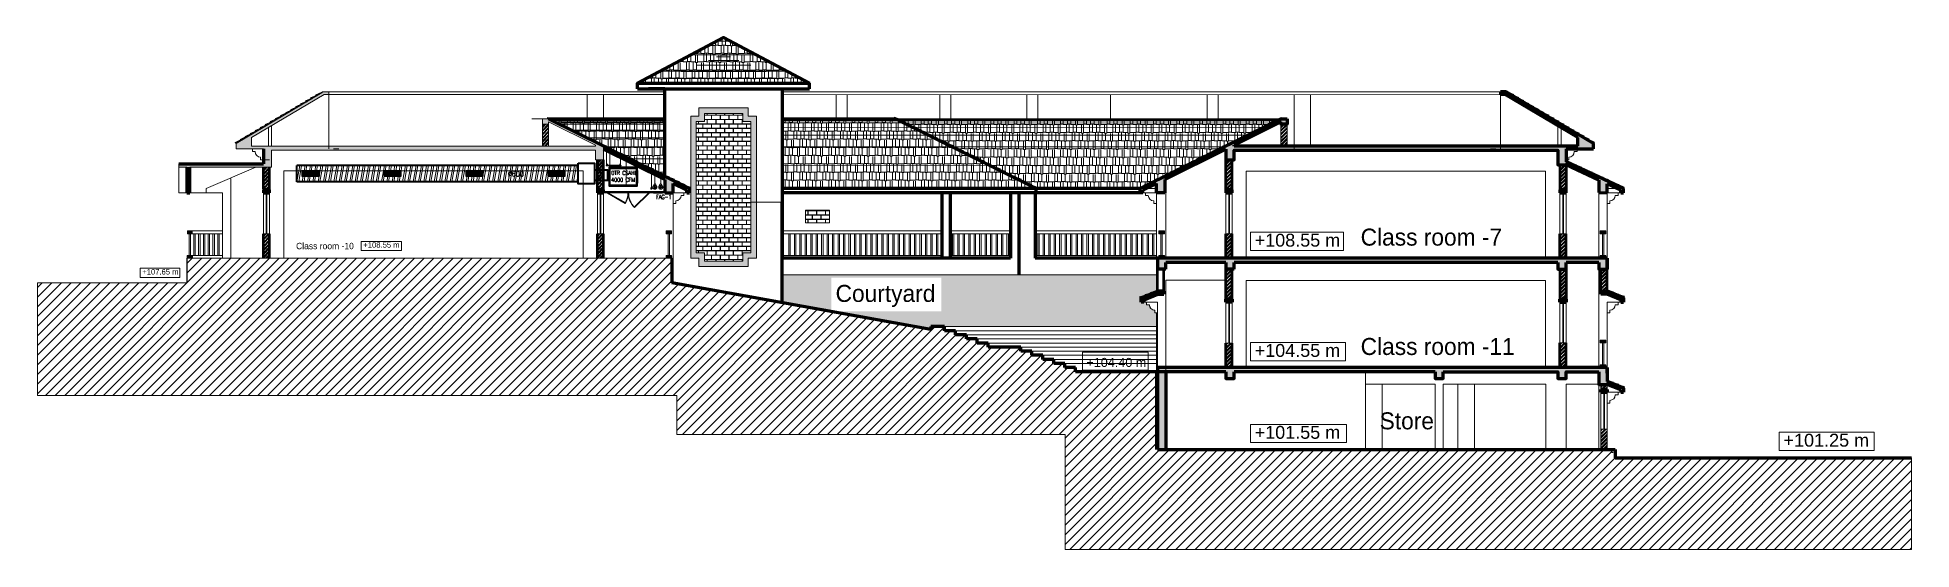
# Model space of a CAD drawing. Header units: millimetres. Extents: x -73373 to 66860, y 1067 to 86496.
# Drawn here: x -1756 to 66860, y 67767 to 86496 of the extents above; entities that cross this region are included whole.
import ezdxf

# ---------------------------------------------------------------- set-up
doc = ezdxf.new("R2010")
doc.units = ezdxf.units.MM
doc.header["$LTSCALE"] = 500
for name, pattern in [('DASHED', [19.05, 12.7, -6.35]), ('HIDDEN', [9.525, 6.35, -3.175]), ('HIDDEN2', [4.7625, 3.175, -1.5875])]:
    doc.linetypes.add(name, pattern=pattern)
doc.layers.get('0').update_dxf_attribs({"lineweight": 18})
for name, color, linetype, lineweight, true_color in [('100.VL-AC-DRAIN', 7, 'Continuous', 30, 0xcc6666), ('101.VL-AC-SA', 7, 'Continuous', 40, 0x7f9fff), ('102.VL-AC-SA_TXT', 7, 'Continuous', 20, 0x0099cc), ('122.VL-AC-SPRT', 7, 'Continuous', 20, 0x994c4c), ('130.VL-AC-CHW_S_S', 3, 'Continuous', 35, 0x00ff00), ('131.VL-AC-CHW-S_R', 7, 'HIDDEN', 35, 0x3f7f5f), ('601.VL-MEP-EQPT', 5, 'Continuous', 40, 0x0000ff), ('702.VL-RCP-AP', 1, 'Continuous', 25, 0xff0000), ('704.VL-RCP-RAT', 7, 'Continuous', 25, 0x0066cc), ('705.VL-RCP-SAT', 7, 'HIDDEN2', 25, 0x7fbfff), ('fur', 7, 'Continuous', 50, 0xcc9966), ('FURNIT', 7, 'Continuous', 13, 0x848484), ('hatch', 7, 'Continuous', 5, 0x992600), ('STRUCTURES', 7, 'Continuous', 13, 0x848484), ('wall', 7, 'Continuous', 13, 0x848484)]:
    doc.layers.add(name, color=color, linetype=linetype, lineweight=lineweight, true_color=true_color)
doc.layers.add('cvl', color=7, linetype='Continuous')
doc.styles.add('textstyle217', font='')
doc.styles.add('textstyle218', font='')
doc.styles.add('textstyle219', font='')
doc.styles.add('textstyle220', font='')
doc.styles.add('textstyle221', font='')
doc.styles.add('textstyle222', font='')
doc.styles.add('textstyle223', font='')
doc.styles.add('textstyle224', font='')
doc.styles.add('textstyle225', font='')
doc.styles.add('textstyle226', font='')
doc.styles.add('textstyle227', font='')
doc.styles.add('textstyle228', font='')
doc.styles.add('textstyle298', font='romans', dxfattribs={"width": 0.7})
doc.styles.add('textstyle299', font='romans', dxfattribs={"width": 0.7})
doc.styles.add('textstyle300', font='romans', dxfattribs={"width": 0.7})
doc.styles.get('textstyle217').set_extended_font_data('SuperFrench')
doc.styles.get('textstyle218').set_extended_font_data('SuperFrench')
doc.styles.get('textstyle219').set_extended_font_data('SuperFrench')
doc.styles.get('textstyle220').set_extended_font_data('SuperFrench')
doc.styles.get('textstyle221').set_extended_font_data('SuperFrench')
doc.styles.get('textstyle222').set_extended_font_data('SuperFrench')
doc.styles.get('textstyle223').set_extended_font_data('SuperFrench')
doc.styles.get('textstyle224').set_extended_font_data('SuperFrench')
doc.styles.get('textstyle225').set_extended_font_data('SuperFrench')
doc.styles.get('textstyle226').set_extended_font_data('SuperFrench')
doc.styles.get('textstyle227').set_extended_font_data('SuperFrench')
doc.styles.get('textstyle228').set_extended_font_data('SuperFrench')
pattern_1 = [(45, (-2001221.11, 497917.55), (-66.2912607, 66.2912607), []), (45, (-2001176.92, 497917.55), (-66.2912607, 66.2912607), [])]

msp = doc.modelspace()

# ---------------------------------------------------------------- texts
at = {"color": 7, "attachment_point": 1}
for s, insert, char_height, width, style in [('Class room -10', (7712, 78985), 233.33, 8688.33, 'textstyle218'), ('{\\fArial|b0|i0|c0|p34;\\C256;+108.55 m}', (10175, 79008), 200, 8109.11, 'textstyle224'), ('{\\fArial|b0|i0|c0|p34;\\H1.0833x;\\C256;+108.55 m}', (42810, 79318), 435.56, 16218.21, 'textstyle223'), ('Class room -7', (46690, 79505), 622.22, 23168.87, 'textstyle219'), ('{\\fArial|b0|i0|c0|p34;\\C256;+107.65 m}', (2080, 78026), 200, 8109.11, 'textstyle226'), ('Courtyard', (27466, 77446), 622.2, 23168.87, 'textstyle217'), ('Class room -11', (46690, 75505), 622.22, 23168.87, 'textstyle220'), ('{\\fArial|b0|i0|c0|p34;\\H1.0833x;\\C256;+104.55 m}', (42810, 75285), 435.56, 16218.21, 'textstyle221'), ('{\\fArial|b0|i0|c0|p34;\\H1.0833x;\\C256;+104.40 m}', (36650, 74775), 304.89, 11352.75, 'textstyle225'), ('Store', (47386, 72785), 622.2, 23168.87, 'textstyle228'), ('{\\fArial|b0|i0|c0|p34;\\H1.0833x;\\C256;+101.55 m}', (42810, 72289), 435.56, 16218.21, 'textstyle222'), ('{\\fArial|b0|i0|c0|p34;\\H1.0833x;\\C256;+101.25 m}', (62174, 72001), 435.56, 16218.21, 'textstyle227')]:
    msp.add_mtext(s, dxfattribs=dict(at, insert=insert, char_height=char_height, width=width, style=style))
at = {"layer": '102.VL-AC-SA_TXT', "style": 'textstyle298', "width": 0.7}
msp.add_text('%%C600', height=200, dxfattribs=at).set_placement((15464, 81410))
at = {"layer": '601.VL-MEP-EQPT', "color": 7, "lineweight": 15, "insert": (18979, 81617), "char_height": 150, "width": 1409, "attachment_point": 1, "style": 'textstyle299'}
msp.add_mtext('\\pxqc;{\\Fromand|c0;10TR CSAHU\\P4000 CFM}', dxfattribs=at)
at = {"layer": '704.VL-RCP-RAT', "style": 'textstyle300', "width": 0.7}
msp.add_text('FAG-1', height=150, dxfattribs=at).set_placement((20894, 80588))

# ---------------------------------------------------------------- hatches: boundary and pattern name
at = {"linetype": 'Continuous', "true_color": 0xcc3300}
h = msp.add_hatch(dxfattribs=at)
h.set_pattern_fill('AR-RSHKE', color=22, scale=25, style=0, pattern_type=0)
h.set_pattern_definition([(0, (-2004511.34, 476805.8), (637.5, 300), [150, -125, 175, -75, 225, -100]), (0, (-2004361.34, 476818.3), (637.5, 300), [125, -475, 100, -150]), (0, (-2004061.34, 476787.06), (637.5, 300), [75, -775]), (90, (-2004511.34, 476805.8), (-212.5, 300), [287.5, -912.5]), (90, (-2004361.34, 476805.8), (-212.5, 300), [281.25, -918.75]), (90, (-2004236.34, 476805.8), (-212.5, 300), [262.5, -937.5]), (90, (-2004061.34, 476787.06), (-212.5, 300), [287.5, -912.5]), (90, (-2003986.34, 476787.06), (-212.5, 300), [287.5, -912.5]), (90, (-2003761.34, 476805.8), (-212.5, 300), [275, -925])])
h.paths.add_polyline_path([(20214, 84821), (23364, 86487), (26514, 84821)], flags=0)
at = {"linetype": 'Continuous', "true_color": 0xcc0066}
h = msp.add_hatch(dxfattribs=at)
h.set_pattern_fill('AR-CONC', color=232, style=0, pattern_type=0)
h.paths.add_polyline_path([(3718, 80820), (3818, 80820), (3818, 81753), (6814, 81753), (6814, 82370), (18673, 82370), (18673, 82020), (18974, 82020), (18974, 82411), (21214, 81303), (21214, 80820), (21514, 80820), (21514, 81155), (22014, 80907), (22014, 80820), (22114, 80820), (22114, 80970), (16956, 83520), (16730, 83520), (16730, 83320), (16960, 83320), (16960, 83407), (18673, 82559), (18673, 82520), (6082, 82520), (6081, 82838), (8742, 84406), (8914, 84406), (8914, 84506), (8669, 84506), (8669, 84479), (5514, 82620), (5514, 82420), (6514, 82420), (6514, 81869), (3418, 81869), (3418, 81753), (3718, 81753)], flags=0)
at = {"linetype": 'Continuous', "lineweight": 20, "true_color": 0xcc0066}
h = msp.add_hatch(dxfattribs=at)
h.set_pattern_fill('ANSI31', color=232, scale=10, style=0, pattern_type=0)
h.set_pattern_definition([(45, (-2064117.3512, 423275.3485), (-0.8838834765, 0.8838834765), [])])
h.paths.add_polyline_path([(38615, 80820), (38715, 80820), (38715, 80906), (39215, 81155), (39215, 80820), (39515, 80820), (39515, 81303), (41755, 82411), (41755, 82020), (42055, 82020), (42055, 82370), (53914, 82370), (53914, 81835), (54214, 81835), (55414, 81278), (55414, 80821), (55714, 80821), (55714, 81139), (56214, 80907), (56214, 80820), (56314, 80820), (56314, 80970), (54214, 81942), (54214, 82420), (55214, 82420), (55214, 82620), (52014, 84506), (51814, 84506), (51814, 84406), (51987, 84406), (54648, 82838), (54648, 82520), (42055, 82520), (42055, 82559), (43773, 83409), (43773, 83320), (44003, 83320), (44003, 83520), (43773, 83520), (38615, 80970)], flags=0)
at = {"linetype": 'Continuous', "true_color": 0x994c00}
msp.add_hatch(color=34, dxfattribs=at).paths.add_polyline_path([(24264, 83921), (22464, 83921), (22464, 83621), (22164, 83621), (22164, 81835), (22164, 81370), (22164, 78420), (22464, 78420), (22464, 78120), (24264, 78120), (24264, 78420), (24564, 78420), (24564, 80470), (24364, 80470), (24364, 78620), (24064, 78620), (24064, 78320), (22664, 78320), (22664, 78620), (22364, 78620), (22364, 81506), (22364, 83421), (22664, 83421), (22664, 83721), (24064, 83721), (24064, 83421), (24364, 83421), (24364, 80470), (24564, 80470), (24564, 83621), (24264, 83621)], flags=0)
at = {"linetype": 'Continuous', "lineweight": 20, "true_color": 0x994c00}
h = msp.add_hatch(dxfattribs=at)
h.set_pattern_fill('AR-B816C', color=34, scale=20, style=0, pattern_type=0)
h.set_pattern_definition([(0, (-2213231.94, 703491.21), (160, 160), [312.5, -7.5]), (0, (-2213391.94, 703498.71), (160, 160), [312.5, -7.5]), (90, (-2213231.94, 703491.21), (-160, 160), [-167.5, 152.5]), (90, (-2213239.44, 703491.21), (-160, 160), [-167.5, 152.5])])
h.paths.add_polyline_path([(24364, 80771), (22364, 80771), (22364, 78620), (22664, 78620), (22664, 78320), (24064, 78320), (24064, 78620), (24364, 78620)], flags=0)
h.paths.add_polyline_path([(24364, 83421), (22364, 83421), (22364, 80771), (24364, 80771)], flags=0)
h.paths.add_polyline_path([(24064, 83721), (22664, 83721), (22664, 83421), (24064, 83421)], flags=0)
at = {"linetype": 'Continuous', "lineweight": 20, "true_color": 0xcc3300}
h = msp.add_hatch(dxfattribs=at)
h.set_pattern_fill('AR-RSHKE', color=22, scale=25, style=0, pattern_type=0)
h.set_pattern_definition([(0, (-2064117.35, 423275.35), (637.5, 300), [150, -125, 175, -75, 225, -100]), (0, (-2063967.35, 423287.85), (637.5, 300), [125, -475, 100, -150]), (0, (-2063667.35, 423256.6), (637.5, 300), [75, -775]), (90, (-2064117.35, 423275.35), (-212.5, 300), [287.5, -912.5]), (90, (-2063967.35, 423275.35), (-212.5, 300), [281.25, -918.75]), (90, (-2063842.35, 423275.35), (-212.5, 300), [262.5, -937.5]), (90, (-2063667.35, 423256.6), (-212.5, 300), [287.5, -912.5]), (90, (-2063592.35, 423256.6), (-212.5, 300), [287.5, -912.5]), (90, (-2063367.35, 423275.35), (-212.5, 300), [275, -925])])
h.paths.add_polyline_path([(16956, 83520), (21214, 83520), (21214, 81415)], flags=0)
h = msp.add_hatch(dxfattribs=at)
h.set_pattern_fill('AR-RSHKE', color=22, scale=25, style=0, pattern_type=0)
h.set_pattern_definition([(0, (-2065595.87, 423275.35), (637.5, 300), [150, -125, 175, -75, 225, -100]), (0, (-2065445.87, 423287.85), (637.5, 300), [125, -475, 100, -150]), (0, (-2065145.87, 423256.6), (637.5, 300), [75, -775]), (90, (-2065595.87, 423275.35), (-212.5, 300), [287.5, -912.5]), (90, (-2065445.87, 423275.35), (-212.5, 300), [281.25, -918.75]), (90, (-2065320.87, 423275.35), (-212.5, 300), [262.5, -937.5]), (90, (-2065145.87, 423256.6), (-212.5, 300), [287.5, -912.5]), (90, (-2065070.87, 423256.6), (-212.5, 300), [287.5, -912.5]), (90, (-2064845.87, 423275.35), (-212.5, 300), [275, -925])])
h.paths.add_polyline_path([(25523, 83520), (29656, 83520), (34815, 80970), (25523, 80970)], flags=0)
h = msp.add_hatch(color=22, dxfattribs=at)
h.paths.add_polyline_path([(29615, 83540), (29851, 83456), (29859, 83480), (29624, 83564)], flags=0)
h.paths.add_polyline_path([(29807, 83445), (30043, 83361), (30051, 83385), (29816, 83469)], flags=0)
h.paths.add_polyline_path([(29999, 83351), (30235, 83267), (30243, 83290), (30008, 83374)], flags=0)
h.paths.add_polyline_path([(30191, 83256), (30427, 83172), (30435, 83195), (30200, 83279)], flags=0)
h.paths.add_polyline_path([(30383, 83161), (30619, 83077), (30627, 83100), (30391, 83184)], flags=0)
h.paths.add_polyline_path([(30575, 83066), (30810, 82982), (30819, 83006), (30583, 83089)], flags=0)
h.paths.add_polyline_path([(30767, 82971), (31002, 82887), (31011, 82911), (30775, 82995)], flags=0)
h.paths.add_polyline_path([(30959, 82876), (31194, 82792), (31203, 82816), (30967, 82900)], flags=0)
h = msp.add_hatch(dxfattribs=at)
h.set_pattern_fill('AR-RSHKE', color=22, scale=25, style=0, pattern_type=0)
h.set_pattern_definition([(0, (-2001221.1, 497917.55), (637.5, 300), [150, -125, 175, -75, 225, -100]), (0, (-2001071.1, 497930.05), (637.5, 300), [125, -475, 100, -150]), (0, (-2000771.1, 497898.8), (637.5, 300), [75, -775]), (90, (-2001221.11, 497917.55), (-212.5, 300), [287.5, -912.5]), (90, (-2001071.11, 497917.55), (-212.5, 300), [281.25, -918.75]), (90, (-2000946.11, 497917.55), (-212.5, 300), [262.5, -937.5]), (90, (-2000771.11, 497898.8), (-212.5, 300), [287.5, -912.5]), (90, (-2000696.11, 497898.8), (-212.5, 300), [287.5, -912.5]), (90, (-2000471.11, 497917.55), (-212.5, 300), [275, -925])])
h.paths.add_polyline_path([(34815, 80970), (29656, 83520), (43760, 83520), (38615, 80970)], flags=0)
h = msp.add_hatch(color=22, dxfattribs=at)
h.paths.add_polyline_path([(31151, 82781), (31386, 82697), (31395, 82721), (31159, 82805)], flags=0)
h.paths.add_polyline_path([(31343, 82686), (31578, 82603), (31586, 82626), (31351, 82710)], flags=0)
h.paths.add_polyline_path([(31534, 82592), (31770, 82508), (31778, 82531), (31543, 82615)], flags=0)
h.paths.add_polyline_path([(31726, 82497), (31962, 82413), (31970, 82436), (31735, 82520)], flags=0)
h.paths.add_polyline_path([(31918, 82402), (32154, 82318), (32162, 82341), (31927, 82425)], flags=0)
h.paths.add_polyline_path([(32110, 82307), (32346, 82223), (32354, 82247), (32119, 82331)], flags=0)
h.paths.add_polyline_path([(32302, 82212), (32538, 82128), (32546, 82152), (32310, 82236)], flags=0)
h.paths.add_polyline_path([(32494, 82117), (32729, 82033), (32738, 82057), (32502, 82141)], flags=0)
h.paths.add_polyline_path([(32686, 82022), (32921, 81939), (32930, 81962), (32694, 82046)], flags=0)
h.paths.add_polyline_path([(32878, 81928), (33113, 81844), (33122, 81867), (32886, 81951)], flags=0)
h.paths.add_polyline_path([(33070, 81833), (33305, 81749), (33314, 81772), (33078, 81856)], flags=0)
h.paths.add_polyline_path([(33262, 81738), (33497, 81654), (33505, 81677), (33270, 81761)], flags=0)
h.paths.add_polyline_path([(33453, 81643), (33689, 81559), (33697, 81583), (33462, 81666)], flags=0)
h.paths.add_polyline_path([(33645, 81548), (33881, 81464), (33889, 81488), (33654, 81572)], flags=0)
h.paths.add_polyline_path([(33837, 81453), (34073, 81369), (34081, 81393), (33846, 81477)], flags=0)
h.paths.add_polyline_path([(34029, 81358), (34265, 81274), (34273, 81298), (34038, 81382)], flags=0)
h.paths.add_polyline_path([(34221, 81263), (34457, 81180), (34465, 81203), (34229, 81287)], flags=0)
h.paths.add_polyline_path([(34413, 81169), (34648, 81085), (34657, 81108), (34421, 81192)], flags=0)
h.paths.add_polyline_path([(34605, 81074), (34840, 80990), (34849, 81013), (34613, 81097)], flags=0)
at = {"linetype": 'Continuous', "lineweight": 20, "true_color": 0xcc0066}
for points in [[(6744, 80920), (6514, 80920), (6514, 80820), (6744, 80820)], [(18973, 80920), (18744, 80920), (18744, 80820), (18973, 80820)], [(41985, 80915), (41755, 80915), (41755, 80815), (41985, 80815)], [(54214, 80920), (53985, 80920), (53985, 80820), (54214, 80820)], [(39255, 78420), (55714, 78420), (55714, 78020), (55414, 78020), (55414, 78270), (54215, 78270), (54214, 78020), (53914, 78020), (53914, 78270), (42055, 78270), (42055, 78020), (41755, 78022), (41754, 78270), (39556, 78270), (39556, 78020), (39255, 78022)], [(38654, 76970), (38654, 76820), (38754, 76820), (38754, 76903), (39254, 77105), (39485, 77105), (39485, 77215), (39255, 77213)], [(41984, 76920), (41755, 76920), (41755, 76820), (41984, 76820)], [(54215, 76920), (53985, 76920), (53985, 76820), (54215, 76820)], [(55714, 77213), (55484, 77213), (55484, 77105), (55714, 77105), (56214, 76903), (56214, 76820), (56314, 76820), (56314, 76970), (55900, 77138), (55899, 77138), (55899, 77139)], [(39255, 74420), (55714, 74421), (55714, 73915), (56314, 73670), (56314, 73520), (56214, 73520), (56214, 73603), (55714, 73806), (55414, 73806), (55414, 74270), (54215, 74268), (54215, 74022), (53914, 74022), (53914, 74270), (49714, 74265), (49714, 74020), (49414, 74020), (49414, 74270), (42055, 74270), (42055, 74020), (41754, 74020), (41754, 74270), (39254, 74270)], [(55715, 73621), (55485, 73621), (55485, 73521), (55715, 73521)]]:
    msp.add_hatch(color=232, dxfattribs=at).paths.add_polyline_path(points, flags=0)
at = {"linetype": 'Continuous', "lineweight": 20, "true_color": 0x994c00}
h = msp.add_hatch(dxfattribs=at)
h.set_pattern_fill('AR-B816C', color=34, scale=20, style=0, pattern_type=0)
h.set_pattern_definition([(0, (-2001221.11, 497917.55), (160, 160), [312.5, -7.5]), (0, (-2001381.11, 497925.05), (160, 160), [312.5, -7.5]), (90, (-2001221.11, 497917.55), (-160, 160), [-167.5, 152.5]), (90, (-2001228.61, 497917.55), (-160, 160), [-167.5, 152.5])])
h.paths.add_polyline_path([(27247, 80182), (26363, 80182), (26363, 79711), (27247, 79711)], flags=0)
at = {"linetype": 'Continuous', "lineweight": 20, "true_color": 0xcc3300}
h = msp.add_hatch(dxfattribs=at)
h.set_pattern_fill('ANSI36', color=22, scale=200, style=0, pattern_type=0)
h.set_pattern_definition([(45, (-2213231.945, 703491.212), (13.25825215, 48.6135912), [62.5, -12.5, 0, -12.5])])
h.paths.add_polyline_path([(3907, 79420), (3732, 79420), (3732, 79320), (3907, 79320)], flags=0)
h.paths.add_polyline_path([(3920, 78520), (3720, 78520), (3720, 78420), (3920, 78420)], flags=0)
h = msp.add_hatch(dxfattribs=at)
h.set_pattern_fill('ANSI36', color=22, scale=200, style=0, pattern_type=0)
h.set_pattern_definition([(45, (-2195700.001, 703491.212), (13.25825215, 48.6135912), [62.5, -12.5, 0, -12.5])])
h.paths.add_polyline_path([(21464, 79420), (21264, 79420), (21264, 79320), (21464, 79320)], flags=0)
h.paths.add_polyline_path([(21464, 78520), (21264, 78520), (21264, 78420), (21464, 78420)], flags=0)
h = msp.add_hatch(dxfattribs=at)
h.set_pattern_fill('ANSI36', color=22, scale=200, style=0, pattern_type=0)
h.set_pattern_definition([(45, (-2177659.508, 703491.212), (13.25825215, 48.6135912), [62.5, -12.5, 0, -12.5])])
h.paths.add_polyline_path([(39504, 79420), (39304, 79420), (39304, 79320), (39504, 79320)], flags=0)
h.paths.add_polyline_path([(39504, 78520), (39304, 78520), (39304, 78420), (39504, 78420)], flags=0)
h = msp.add_hatch(dxfattribs=at)
h.set_pattern_fill('ANSI36', color=22, scale=200, style=0, pattern_type=0)
h.set_pattern_definition([(45, (-2189919.162, 703491.675), (13.25825215, 48.6135912), [62.5, -12.5, 0, -12.5])])
h.paths.add_polyline_path([(55465, 79421), (55665, 79421), (55665, 79321), (55465, 79321)], flags=0)
h.paths.add_polyline_path([(55465, 78521), (55665, 78521), (55665, 78421), (55465, 78421)], flags=0)
h = msp.add_hatch(dxfattribs=at)
h.set_pattern_fill('ANSI31', color=22, scale=2000, style=0, pattern_type=0)
h.set_pattern_definition([(45, (-2213231.94, 703491.2), (-176.776695, 176.776695), [])])
h.paths.add_polyline_path([(-1756, 77520), (3718, 77520), (3718, 78420), (21474, 78420), (21474, 77520), (30955, 75820), (30955, 75920), (31454, 75920), (31454, 75770), (31854, 75770), (31854, 75620), (32254, 75620), (32254, 75470), (32654, 75470), (32654, 75320), (33054, 75320), (33054, 75170), (34254, 75170), (34254, 75020), (34654, 75020), (34654, 74870), (35054, 74870), (35054, 74720), (35454, 74720), (35454, 74570), (35854, 74570), (35854, 74420), (36254, 74420), (36254, 74270), (39254, 74270), (39254, 71420), (56009, 71420), (56009, 71120), (66860, 71120), (66860, 67767), (35871, 67767), (35871, 71974), (21650, 71974), (21650, 73395), (-1756, 73395)], flags=0)
at = {"linetype": 'Continuous', "true_color": 0x7f1f00}
h = msp.add_hatch(dxfattribs=at)
h.set_pattern_fill('AR-SAND', color=26, scale=100, style=0, pattern_type=0)
h.set_pattern_definition([(37.5, (-2064117.35, 423275.35), (-6.299336, 192.682377), [0, -152, 0, -170, 0, -162.5]), (7.5, (-2064117.35, 423275.35), (176.97767, 282.214607), [0, -82, 0, -137, 0, -52.5]), (327.5, (-2064240.35, 423275.35), (311.414186, 0.565905), [0, -50, 0, -180, 0, -235]), (317.5, (-2064240.35, 423275.35), (300.61266, 87.767556), [0, -25, 0, -118, 0, -135])])
edge = h.paths.add_edge_path(flags=0)
edge.add_line((25514, 77820), (39214, 77820))
edge.add_line((39214, 77820), (39214, 77228))
edge.add_line((39214, 77228), (39007, 77171))
edge.add_line((39007, 77171), (39014, 77147))
edge.add_line((39014, 77147), (38809, 77091))
edge.add_line((38809, 77091), (38815, 77067))
edge.add_line((38815, 77067), (38610, 77011))
edge.add_line((38610, 77011), (38617, 76987))
edge.add_line((38617, 76987), (38629, 76990))
edge.add_line((38629, 76990), (38641, 76965))
edge.add_line((38641, 76965), (38654, 76970))
edge.add_line((38654, 76970), (38654, 76820))
edge.add_line((38654, 76820), (38855, 76820))
edge.add_line((38855, 76820), (38855, 76720))
edge.add_line((38855, 76720), (38955, 76720))
edge.add_arc((39155, 76720), 200, 180, 270)
edge.add_line((39155, 76520), (39155, 76420))
edge.add_line((39155, 76420), (39214, 76420))
edge.add_line((39214, 76420), (39214, 75920))
edge.add_line((39214, 75920), (31454, 75920))
edge.add_line((31454, 75920), (30955, 75920))
edge.add_line((30955, 75920), (30955, 75820))
edge.add_line((30955, 75820), (25514, 76796))
edge.add_line((25514, 76796), (25514, 77820))
h.paths.add_polyline_path([(27309, 76479), (31340, 76479), (31340, 77714), (27309, 77714)], flags=0)
at = {"linetype": 'Continuous', "lineweight": 20, "true_color": 0xcc3300}
h = msp.add_hatch(dxfattribs=at)
h.set_pattern_fill('ANSI36', color=22, scale=200, style=0, pattern_type=0)
h.set_pattern_definition([(45, (-2189919.162, 699492.138), (13.25825215, 48.6135912), [62.5, -12.5, 0, -12.5])])
h.paths.add_polyline_path([(55465, 75421), (55665, 75421), (55665, 75321), (55465, 75321)], flags=0)
h.paths.add_polyline_path([(55465, 74521), (55665, 74521), (55665, 74421), (55465, 74421)], flags=0)
at = {"layer": '101.VL-AC-SA', "lineweight": 5, "true_color": 0x5b5b5b}
h = msp.add_hatch(dxfattribs=at)
h.set_pattern_fill('ANSI32', color=251, scale=20, angle=35, style=0, pattern_type=0)
h.paths.add_polyline_path([(16924, 81425), (16924, 81615), (17564, 81615), (17564, 81425)], flags=0)
h.paths.add_polyline_path([(16944, 81445), (16944, 81595), (17544, 81595), (17544, 81445)], flags=0)
h.paths.add_polyline_path([(7744, 81820), (7744, 81620), (18043, 81620), (18043, 81820)], flags=0)
h.paths.add_polyline_path([(13924, 81425), (13924, 81615), (14564, 81615), (14564, 81425)], flags=0)
h.paths.add_polyline_path([(11564, 81425), (10924, 81425), (10924, 81615), (11564, 81615)], flags=0)
h.paths.add_polyline_path([(8564, 81425), (7924, 81425), (7924, 81615), (8564, 81615)], flags=0)
h.paths.add_polyline_path([(7744, 81620), (7744, 81220), (18043, 81220), (18043, 81620)], flags=0)
at = {"layer": 'hatch', "linetype": 'Continuous', "true_color": 0xcc6600}
h = msp.add_hatch(dxfattribs=at)
h.set_pattern_fill('ANSI32', color=32, scale=250, style=0, pattern_type=0)
h.set_pattern_definition([(45, (-2028264.09, 497917.55), (-66.2912607, 66.2912607), []), (45, (-2028219.9, 497917.55), (-66.2912607, 66.2912607), [])])
h.paths.add_polyline_path([(16960, 83320), (16730, 83320), (16730, 82520), (16960, 82520)], flags=0)
h = msp.add_hatch(dxfattribs=at)
h.set_pattern_fill('ANSI32', color=32, scale=250, style=0, pattern_type=0)
h.set_pattern_definition(pattern_1)
h.paths.add_polyline_path([(44003, 83320), (43773, 83320), (43773, 82520), (44003, 82520)], flags=0)
h = msp.add_hatch(dxfattribs=at)
h.set_pattern_fill('ANSI32', color=32, scale=250, style=0, pattern_type=0)
h.set_pattern_definition([(45, (-2048691.64, 497917.2), (-66.2912607, 66.2912607), []), (45, (-2048647.44, 497917.2), (-66.2912607, 66.2912607), [])])
h.paths.add_polyline_path([(6514, 81753), (6744, 81753), (6744, 80920), (6514, 80920)], flags=0)
h.paths.add_polyline_path([(6514, 79320), (6744, 79320), (6744, 78420), (6514, 78420)], flags=0)
h = msp.add_hatch(dxfattribs=at)
h.set_pattern_fill('ANSI32', color=32, scale=250, style=0, pattern_type=0)
h.set_pattern_definition([(45, (-2036462.095, 497918.47), (-66.2912607, 66.2912607), []), (45, (-2036417.9, 497918.47), (-66.2912607, 66.2912607), [])])
h.paths.add_polyline_path([(18744, 82020), (18973, 82020), (18973, 80921), (18743, 80921)], flags=0)
h.paths.add_polyline_path([(18743, 79321), (18973, 79321), (18973, 78421), (18743, 78421)], flags=0)
h = msp.add_hatch(dxfattribs=at)
h.set_pattern_fill('ANSI32', color=32, scale=250, style=0, pattern_type=0)
h.set_pattern_definition(pattern_1)
h.paths.add_polyline_path([(41755, 82020), (41984, 82020), (41985, 80920), (41755, 80920)], flags=0)
h.paths.add_polyline_path([(41755, 79321), (41985, 79321), (41985, 78420), (41755, 78420)], flags=0)
h = msp.add_hatch(dxfattribs=at)
h.set_pattern_fill('ANSI32', color=32, scale=250, style=0, pattern_type=0)
h.set_pattern_definition(pattern_1)
h.paths.add_polyline_path([(53984, 81835), (54214, 81835), (54214, 80920), (53984, 80920)], flags=0)
h.paths.add_polyline_path([(53984, 79320), (54214, 79320), (54214, 78420), (53984, 78420)], flags=0)
h = msp.add_hatch(dxfattribs=at)
h.set_pattern_fill('ANSI32', color=32, scale=250, style=0, pattern_type=0)
h.set_pattern_definition([(45, (-2013451.57, 497912.47), (-66.2912607, 66.2912607), []), (45, (-2013407.37, 497912.47), (-66.2912607, 66.2912607), [])])
h.paths.add_polyline_path([(41984, 78015), (41754, 78015), (41754, 76915), (41984, 76915)], flags=0)
h.paths.add_polyline_path([(41984, 75316), (41884, 75316), (41754, 75316), (41754, 74416), (41984, 74416)], flags=0)
h = msp.add_hatch(dxfattribs=at)
h.set_pattern_fill('ANSI32', color=32, scale=250, style=0, pattern_type=0)
h.set_pattern_definition(pattern_1)
h.paths.add_polyline_path([(54214, 78020), (53984, 78020), (53984, 76920), (54214, 76920)], flags=0)
h.paths.add_polyline_path([(54214, 75321), (54115, 75321), (53984, 75321), (53984, 74421), (54214, 74421)], flags=0)
h = msp.add_hatch(dxfattribs=at)
h.set_pattern_fill('ANSI32', color=32, scale=250, style=0, pattern_type=0)
h.set_pattern_definition(pattern_1)
h.paths.add_polyline_path([(55485, 78020), (55714, 78020), (55714, 77213), (55485, 77213)], flags=0)
at = {"layer": 'hatch', "linetype": 'Continuous'}
h = msp.add_hatch(dxfattribs=at)
h.set_pattern_fill('AR-CONC', scale=10, style=0, pattern_type=0)
h.set_pattern_definition([(50, (-2001221.11, 497917.546), (71.7260183, -6.2752135), [7.5, -82.5]), (355, (-2001221.11, 497917.55), (-13.8751334, 75.2192134), [6, -66]), (100.4514445, (-2001215.135, 497917.02), (57.8508847, 68.943999), [6.3740192, -70.1142112]), (46.1842, (-2001221.11, 497937.55), (106.724133, -16.551928), [11.25, -123.75]), (96.6356355, (-2001212.22, 497936.17), (93.4661946, 97.41186), [9.561034, -105.171376]), (351.184164, (-2001221.11, 497937.55), (93.4661945, 97.41186), [9, -99]), (21, (-2001211.11, 497932.546), (59.6907052, -40.261889), [7.5, -82.5]), (326, (-2001211.11, 497932.55), (24.3315332, 72.5150045), [6, -66]), (71.4514447, (-2001206.14, 497929.19), (84.0222377, 32.2531153), [6.374019, -70.1142112]), (37.5, (-2001221.112, 497917.546), (1.21598553, 33.28938538), [0, -65.2, 0, -67, 0, -66.25]), (7.5, (-2001221.112, 497917.546), (26.30695374, 39.4411712), [0, -38.2, 0, -63.7, 0, -25.25]), (327.5, (-2001243.412, 497917.546), (53.38224362, -2.25548717), [0, -25, 0, -78, 0, -103.5]), (317.5, (-2001253.41, 497917.546), (58.3186169, 10.0104982), [0, -32.5, 0, -51.8, 0, -73.5])])
h.paths.add_polyline_path([(39554, 74270), (39254, 74270), (39254, 71420), (39554, 71420)], flags=0)
at = {"layer": 'hatch', "linetype": 'Continuous', "true_color": 0xcc6600}
h = msp.add_hatch(dxfattribs=at)
h.set_pattern_fill('ANSI32', color=32, scale=250, style=0, pattern_type=0)
h.set_pattern_definition(pattern_1)
h.paths.add_polyline_path([(55714, 73800), (55484, 73800), (55484, 73621), (55714, 73621), (55714, 73620)], flags=0)
h.paths.add_polyline_path([(55714, 72170), (55614, 72170), (55484, 72170), (55484, 71420), (55714, 71420)], flags=0)

# ---------------------------------------------------------------- linework, layer by layer
at = {"color": 230, "linetype": 'Continuous', "true_color": 0xff007f}
for p, q in [((8669, 84506), (8914, 84506, 151650)), ((8669, 84479), (8669, 84506)), ((8714, 84506), (8914, 84506)), ((8914, 84506), (8914, 84406)), ((16960, 83520), (16730, 83520)), ((16960, 83520), (16730, 83520)), ((18673, 82559), (16960, 83407)), ((5514, 82420), (5514, 82620)), ((6514, 82420), (5514, 82420)), ((6081, 82520), (6081, 82838, 98274)), ((6081, 82520), (6814, 82520, 75825)), ((13234, 82520), (6814, 82520)), ((13234, 82370), (6814, 82370)), ((10974, 82520), (18673, 82520)), ((10974, 82370), (18673, 82370)), ((18673, 82520), (18673, 82559)), ((18673, 82559), (18673, 82520)), ((18673, 82520), (18673, 82559)), ((18974, 78420), (21474, 78420)), ((18974, 78420), (21474, 78420))]:
    msp.add_line(p, q, dxfattribs=at)
at = {"color": 1, "linetype": 'Continuous', "lineweight": 70, "true_color": 0xff0000}
for p, q in [((20214, 84621), (20214, 84821)), ((20214, 84821), (26514, 84821)), ((20214, 84621), (26514, 84621)), ((21214, 84621), (20614, 84621)), ((20614, 84621), (21214, 84621)), ((21214, 81415), (21214, 84621)), ((25514, 84621), (25514, 78420)), ((26514, 84621), (26514, 84821)), ((26514, 84621), (26514, 84721)), ((16960, 83520), (21214, 83520)), ((38655, 80970), (25514, 80970)), ((34815, 80820), (34815, 80970)), ((38655, 80820), (25514, 80820)), ((25514, 76796), (25514, 80470)), ((31356, 80820), (31356, 78420)), ((31656, 80820), (31656, 78418, -119377)), ((33875, 80820), (33875, 78420)), ((34175, 80820), (34175, 77820)), ((34768, 80820), (34768, 78418)), ((33875, 78420), (25514, 78420)), ((39255, 78420), (34768, 78418))]:
    msp.add_line(p, q, dxfattribs=at)
at = {"color": 230, "linetype": 'Continuous', "lineweight": 90, "true_color": 0xff007f}
for p, q in [((52014, 84506), (51814, 84506)), ((52014, 84506), (51814, 84506)), ((51814, 84506), (51814, 84406)), ((22114, 80970), (16956, 83520, -181)), ((38615, 80970), (43773, 83520, -181)), ((42055, 82559), (43773, 83409)), ((43773, 83520), (44003, 83520)), ((43773, 83520), (44003, 83520)), ((6514, 82420), (6514, 81869)), ((21214, 81303), (18974, 82411)), ((39515, 81303), (41755, 82411)), ((42055, 82520), (42055, 82559)), ((49755, 82520), (42055, 82520)), ((54648, 82520), (49755, 82520, 227475)), ((54214, 82420), (54214, 81942)), ((54214, 82420), (55214, 82420)), ((54648, 82520), (54648, 82838, 98274)), ((55214, 82420), (55214, 82620)), ((3418, 81869), (6514, 81869)), ((3718, 81753), (3718, 80820)), ((3818, 80820), (3818, 81753)), ((55414, 81278), (54214, 81835, 151650)), ((21214, 81303), (21214, 80820)), ((22014, 80907), (21514, 81155)), ((21514, 80820), (21514, 81155)), ((22114, 80820), (22114, 80970)), ((38615, 80820), (38615, 80970)), ((38615, 80820), (38615, 80970)), ((38715, 80907), (39215, 81155)), ((39215, 80820), (39215, 81155)), ((39515, 81303), (39515, 80820)), ((55414, 81278), (55414, 80821)), ((56214, 80907), (55714, 81139)), ((55714, 80820), (55714, 81139)), ((56314, 80820), (56314, 80970)), ((3718, 80820), (3818, 80820)), ((6744, 80920), (6514, 80920)), ((6514, 80920), (6514, 80820)), ((6514, 80820), (6744, 80820)), ((6744, 80820), (6744, 80920)), ((18973, 80920), (18744, 80920)), ((18744, 80920), (18744, 80820)), ((18744, 80820), (18973, 80820)), ((18973, 80820), (18973, 80920)), ((21214, 80820), (21514, 80820)), ((22014, 80820), (22014, 80907)), ((22014, 80820), (22114, 80820)), ((38715, 80820), (38615, 80820)), ((38715, 80820), (38615, 80820)), ((38715, 80820), (38715, 80907)), ((38715, 80820), (38715, 80906)), ((39515, 80820), (39215, 80820)), ((41985, 80918), (41755, 80918)), ((41755, 80918), (41755, 80818)), ((41755, 80818), (41985, 80818)), ((41985, 80818), (41985, 80918)), ((54214, 80920), (53985, 80920)), ((53985, 80920), (53985, 80820)), ((53985, 80820), (54214, 80820)), ((54214, 80820), (54214, 80920)), ((55414, 80821), (55714, 80820)), ((56214, 80820), (56214, 80907)), ((56214, 80820), (56314, 80820)), ((21474, 78420), (21474, 77520)), ((41755, 78420), (39255, 78420)), ((55714, 78420), (39255, 78420)), ((39255, 78420), (39255, 78020)), ((41754, 78270), (39556, 78270)), ((39556, 78020), (39556, 78270)), ((41754, 78270), (41754, 78020)), ((53914, 78270), (42055, 78270)), ((42055, 78020), (42055, 78270)), ((55414, 78270), (54214, 78270)), ((55714, 78420), (55714, 78420)), ((55714, 78420), (55714, 78420)), ((55714, 78420), (55714, 78420)), ((55714, 78420), (55714, 78020)), ((38654, 76820), (38654, 76970)), ((38654, 76970), (38654, 76820)), ((38754, 76903), (38754, 76820)), ((39485, 77213), (39254, 77213)), ((39254, 77105), (39485, 77105)), ((39485, 77105), (39485, 77213)), ((41755, 76820), (41755, 76920)), ((41755, 76920), (41984, 76920)), ((41985, 76920), (41755, 76920)), ((41984, 76920), (41984, 76820)), ((53984, 76820), (53984, 76920)), ((53984, 76920), (54215, 76920)), ((54214, 76920), (53985, 76920)), ((54215, 76920), (54215, 76820)), ((55484, 77105), (55484, 77213)), ((55484, 77213), (55714, 77213)), ((55714, 77105), (55484, 77105)), ((56214, 76903), (56214, 76820)), ((56314, 76820), (56314, 76970)), ((56314, 76970), (56314, 76820)), ((38754, 76820), (38654, 76820)), ((41984, 76820), (41755, 76820)), ((54215, 76820), (53984, 76820)), ((53985, 76820), (54214, 76820)), ((56214, 76820), (56314, 76820)), ((41754, 74270), (39254, 74270)), ((55714, 74420), (39255, 74420)), ((49414, 74270), (42055, 74270)), ((49414, 74270), (49414, 74270)), ((49714, 74420), (49714, 74420)), ((49714, 74020), (49714, 74270)), ((49714, 74020), (49714, 74270)), ((53914, 74270), (53914, 74270)), ((54215, 74020), (54215, 74270)), ((54215, 74020), (54215, 74270)), ((55414, 74270), (55414, 74270)), ((55714, 74420), (55714, 74421)), ((55714, 74420), (55714, 74421)), ((55714, 74213), (55714, 74420)), ((55714, 74420), (55714, 74213)), ((55714, 74420), (55714, 74420)), ((55714, 74213), (55714, 73914)), ((55484, 73521), (55484, 73621)), ((55484, 73621), (55715, 73621)), ((55715, 73521), (55484, 73521)), ((55714, 73621), (55485, 73621)), ((55485, 73521), (55714, 73521)), ((55715, 73621), (55715, 73521)), ((56214, 73603), (56214, 73520)), ((56214, 73520), (56314, 73520)), ((56314, 73520), (56314, 73670)), ((56314, 73670), (56314, 73520))]:
    msp.add_line(p, q, dxfattribs=at)
at = {"color": 22, "linetype": 'Continuous', "lineweight": 20, "true_color": 0xcc3300}
for p, q in [((17041, 83508), (21213, 83506, 71)), ((17041, 83489), (21213, 83487, 71)), ((17074, 83462), (21213, 83460)), ((17177, 83411), (21213, 83409)), ((17356, 83322), (21213, 83321)), ((17797, 83104), (21213, 83103)), ((18364, 82824), (21213, 82823)), ((19036, 82491), (21213, 82491)), ((25514, 82494), (41701, 82496)), ((19920, 82054), (21213, 82054))]:
    msp.add_line(p, q, dxfattribs=at)
at = {"color": 1, "linetype": 'Continuous', "true_color": 0xff0000}
for p, q in [((29656, 83520), (25514, 83520)), ((34815, 80970), (29656, 83520)), ((43773, 83520), (29656, 83520)), ((9283, 82420), (9083, 82420)), ((51446, 82420), (51646, 82420)), ((6514, 82019), (6514, 82019)), ((6744, 82020), (6544, 82020)), ((18974, 82020), (18774, 82020)), ((41755, 82020), (41955, 82020)), ((54215, 82019), (54214, 82019)), ((3732, 79420), (3907, 79420)), ((3732, 79420), (3732, 79320)), ((3732, 79320), (3907, 79320)), ((3795, 79320), (3795, 78520)), ((3795, 79320), (3845, 79320)), ((3845, 79320), (3845, 78520)), ((3907, 79320), (3907, 79420)), ((3907, 79420), (4730, 79420)), ((3907, 79320), (4730, 79320)), ((3970, 79320), (3970, 78520)), ((4020, 79320), (4020, 78520)), ((4145, 79320), (4145, 78520)), ((4195, 79320), (4195, 78520)), ((4320, 79320), (4320, 78520)), ((4370, 79320), (4370, 78520)), ((4495, 79320), (4495, 78520)), ((4545, 79320), (4545, 78520)), ((4670, 79320), (4670, 78520)), ((4670, 79320), (4670, 78520)), ((4720, 79320), (4720, 78520)), ((4730, 79420), (5018, 79420)), ((4730, 79320), (5018, 79320)), ((4792, 79320), (4842, 79320)), ((4845, 79320), (4845, 78520)), ((4845, 79320), (4845, 78520)), ((4895, 79320), (4895, 78520)), ((21264, 79420), (21451, 79420)), ((21264, 79420), (21264, 79320)), ((21264, 79320), (21451, 79320)), ((21464, 79420), (21276, 79420)), ((21464, 79320), (21276, 79320)), ((21339, 79320), (21339, 78520)), ((21339, 79320), (21389, 79320)), ((21389, 79320), (21389, 78520)), ((21464, 79420), (21464, 79320)), ((39304, 79420), (39492, 79420)), ((39304, 79420), (39304, 79320)), ((39304, 79320), (39492, 79320)), ((39504, 79420), (39317, 79420)), ((39504, 79320), (39317, 79320)), ((39379, 79320), (39379, 78520)), ((39379, 79320), (39429, 79320)), ((39429, 79320), (39429, 78520)), ((39504, 79420), (39504, 79320)), ((55465, 79420), (55652, 79420)), ((55465, 79420), (55465, 79320)), ((55465, 79320), (55652, 79320)), ((55665, 79420), (55477, 79420)), ((55665, 79320), (55477, 79320)), ((55540, 79320), (55540, 78520)), ((55590, 79320), (55540, 79320)), ((55590, 79320), (55590, 78520)), ((55665, 79420), (55665, 79320)), ((3720, 78420), (3720, 78520)), ((3720, 78420), (3720, 78520)), ((3720, 78520), (3920, 78520)), ((4720, 78420), (3720, 78420)), ((3720, 78420), (3720, 77520)), ((3920, 78520), (3920, 78423)), ((3920, 78520), (4720, 78520)), ((4717, 78520), (5018, 78520)), ((6514, 78420), (4720, 78420, 31233)), ((6514, 78420), (4720, 78420, 31233)), ((20474, 78420), (21474, 78420)), ((21264, 78420), (21264, 78520)), ((21264, 78520), (21464, 78520)), ((21464, 78520), (21464, 78423)), ((21474, 78420), (21474, 77520)), ((40255, 78420), (39255, 78420)), ((39304, 78420), (39304, 78520)), ((39304, 78520), (39504, 78520)), ((39504, 78520), (39504, 78423)), ((54214, 78270), (54215, 78020)), ((55665, 78520), (55465, 78520)), ((55465, 78520), (55465, 78423)), ((55714, 78420), (55514, 78420)), ((55665, 78420), (55665, 78520)), ((55714, 78420), (55714, 78420)), ((39255, 78022), (39455, 78022)), ((39255, 78020), (39455, 78020)), ((41754, 78020), (41955, 78020)), ((41755, 78022), (41955, 78022)), ((55465, 75421), (55652, 75421)), ((55465, 75421), (55465, 75321)), ((55465, 75321), (55652, 75321)), ((55665, 75421), (55477, 75421)), ((55665, 75321), (55477, 75321)), ((55540, 75321), (55540, 74521)), ((55590, 75321), (55540, 75321)), ((55590, 75321), (55590, 74521)), ((55665, 75421), (55665, 75321)), ((49714, 74420), (49714, 74420)), ((49714, 74420), (49714, 74420)), ((49714, 74270), (49714, 74020)), ((49714, 74270), (49714, 74020)), ((54214, 74270), (54214, 74020)), ((55665, 74521), (55465, 74521)), ((55465, 74521), (55465, 74424)), ((55714, 74421), (55514, 74421)), ((55665, 74421), (55665, 74521)), ((55714, 74421), (55714, 74420)), ((55999, 71420), (55824, 71420)), ((55937, 71320), (55887, 71320))]:
    msp.add_line(p, q, dxfattribs=at)
at = {"color": 22, "linetype": 'Continuous', "true_color": 0xcc3300}
for p, q in [((25514, 83488), (43713, 83490)), ((25514, 83449), (43634, 83451)), ((25514, 83367), (43467, 83369)), ((25514, 83210), (43150, 83212)), ((25514, 82924), (42571, 82926)), ((25514, 81820), (40338, 81822)), ((34815, 80820), (34815, 80970))]:
    msp.add_line(p, q, dxfattribs=at)
at = {"color": 26, "linetype": 'Continuous', "lineweight": 53, "true_color": 0x7f1f00}
for p, q in [((6514, 80953), (6514, 81753)), ((6744, 80920), (6744, 81753)), ((18743, 80820), (18743, 82020, 151650)), ((18973, 80820), (18973, 82020, 151650)), ((41755, 80920), (41755, 82020)), ((41985, 80920), (41984, 82020)), ((53984, 81835), (53985, 80920)), ((54214, 81835), (54214, 80920)), ((6514, 78420), (6514, 79320)), ((6744, 78420), (6744, 79320)), ((18743, 78420), (18743, 79320, 151650)), ((18973, 78420), (18973, 79320, 151650)), ((41755, 78418), (41755, 79318)), ((41985, 78417), (41985, 79318)), ((53984, 78420), (53984, 79320)), ((54214, 78420), (54214, 79320)), ((39254, 77213), (39255, 78022)), ((39485, 77213), (39485, 78022)), ((41755, 76922), (41755, 78022)), ((41985, 76922), (41984, 78022)), ((53984, 78020), (53985, 76920, -151708)), ((54215, 78020), (54214, 76920, -151708)), ((55484, 77213), (55485, 78022)), ((55714, 77213), (55714, 78022)), ((41755, 74420), (41755, 75320, 151650)), ((41985, 74420), (41985, 75320, 151650)), ((53984, 74420), (53984, 75321)), ((54214, 74420), (54214, 75321))]:
    msp.add_line(p, q, dxfattribs=at)
at = {"color": 26, "linetype": 'Continuous', "true_color": 0x7f1f00}
for p, q in [((38615, 80970), (39215, 80970)), ((38615, 80970), (39215, 80970)), ((38655, 80970), (39255, 80970)), ((56314, 80970), (55714, 80970))]:
    msp.add_line(p, q, dxfattribs=at)
at = {"linetype": 'Continuous'}
for p, q in [((6619, 79320), (6619, 80820)), ((6644, 79320), (6644, 80820)), ((18849, 79320), (18849, 80820)), ((18874, 79320), (18874, 80820)), ((41860, 79318), (41860, 80818)), ((41885, 79318), (41885, 80818)), ((54090, 79320), (54090, 80820)), ((54115, 79320), (54115, 80820)), ((6514, 79320), (6744, 79320)), ((6744, 79320), (6644, 79320)), ((18744, 79320), (18973, 79320)), ((18973, 79320), (18874, 79320)), ((41755, 79318), (41985, 79318)), ((41985, 79318), (41885, 79318)), ((53985, 79320), (54214, 79320)), ((54214, 79320), (54115, 79320)), ((41860, 75318), (41860, 76818)), ((41885, 75318), (41885, 76818)), ((54090, 75321), (54090, 76820)), ((54115, 75321), (54115, 76820)), ((41755, 75320), (41985, 75320)), ((41755, 75318), (41985, 75318)), ((41985, 75320), (41885, 75320)), ((41985, 75318), (41885, 75318)), ((53985, 75321), (54214, 75321)), ((54214, 75321), (54115, 75321)), ((55590, 72171), (55590, 73521)), ((55615, 72171), (55615, 73521)), ((55485, 72171), (55714, 72171))]:
    msp.add_line(p, q, dxfattribs=at)
at = {"color": 1, "linetype": 'Continuous', "lineweight": 70, "true_color": 0xff0000}
for points in [[(20214, 84821), (20214, 84821), (23364, 86496), (26514, 84821), (26514, 84821)], [(25514, 83518), (25514, 83520), (29656, 83520), (34815, 80970), (25514, 80970)]]:
    msp.add_lwpolyline(points, dxfattribs=at)
at = {"color": 230, "linetype": 'Continuous', "true_color": 0xff007f}
for points, elevation in [([(5514, 82620), (8669, 84479)], 151650), ([(6081, 82838), (8742, 84406), (8914, 84406)], 151650), ([(16730, 83520), (16730, 83320), (16960, 83320), (16960, 83410)], 251597), ([(18974, 82411), (18973, 82020), (18673, 82020), (18673, 82370), (6814, 82370), (6814, 81753), (3818, 81753), (3818, 80820), (3718, 80820), (3718, 81753), (3418, 81753), (3418, 81869), (6514, 81869)], 151650)]:
    msp.add_lwpolyline(points, dxfattribs=dict(at, elevation=elevation))
at = {"color": 230, "linetype": 'Continuous', "lineweight": 90, "true_color": 0xff007f}
for points, elevation in [([(54648, 82838), (51987, 84406), (51814, 84406)], 151650), ([(55214, 82620), (52014, 84506), (52014, 84506)], 151650), ([(44003, 83520), (44003, 83320), (43773, 83320), (43773, 83410)], 251597), ([(41755, 82411), (41755, 82020), (42055, 82020), (42055, 82370), (53914, 82370), (53914, 81835), (54214, 81835)], 151650), ([(56314, 80970), (54214, 81942)], -283), ([(38654, 76970), (38654, 76970), (39254, 77213)], -283), ([(38754, 76903), (39254, 77105)], -283), ([(56314, 76970), (56314, 76970), (55714, 77213)], -283), ([(56214, 76903), (55714, 77105)], -283), ([(56314, 73670), (56314, 73670), (55714, 73914)], 30683), ([(56214, 73603), (55714, 73806)], 30683)]:
    msp.add_lwpolyline(points, dxfattribs=dict(at, elevation=elevation))
at = {"color": 1, "linetype": 'Continuous', "true_color": 0xff0000}
for points in [[(18673, 82270), (18673, 82020), (18974, 82020), (18974, 82520)], [(18973, 78420), (18673, 78420), (18673, 78420)], [(18973, 78420), (18973, 78420)], [(41985, 74420), (41685, 74420), (41685, 74420)], [(41985, 74420), (41985, 74420)]]:
    msp.add_lwpolyline(points, dxfattribs=at)
at = {"linetype": 'DASHED', "elevation": 151650}
msp.add_lwpolyline([(18743, 81870), (18973, 81870), (18743, 81170), (18973, 81170)], close=True, dxfattribs=at)
at = {"color": 1, "linetype": 'Continuous', "true_color": 0xff0000}
for points, elevation in [([(6744, 78420), (6444, 78420), (6444, 78420)], -151650), ([(6744, 78420), (6744, 78420)], -151650), ([(39499, 78418), (39255, 78420), (39255, 78420)], -151708), ([(39499, 78417), (39499, 78418)], -151708), ([(41985, 78418), (41685, 78418), (41685, 78417)], -151708), ([(41985, 78417), (41985, 78418)], -151708), ([(54214, 78420), (53914, 78420), (53914, 78420)], -151708), ([(54214, 78420), (54214, 78420)], -151708), ([(55470, 78418), (55470, 78418)], -151708), ([(54214, 74420), (53914, 74420), (53914, 74420)], -151708), ([(54214, 74420), (54214, 74420)], -151708), ([(55470, 74418), (55470, 74419)], -151708)]:
    msp.add_lwpolyline(points, dxfattribs=dict(at, elevation=elevation))
at = {"color": 230, "linetype": 'Continuous', "lineweight": 90, "true_color": 0xff007f}
for points in [[(53914, 78270), (53914, 78020), (54215, 78020), (54215, 78270)], [(55414, 78270), (55414, 78020), (55714, 78020), (55714, 78420)], [(55714, 78420), (55714, 78420)], [(39556, 78020), (39255, 78020)], [(42055, 78020), (41754, 78020)], [(41754, 74270), (41754, 74020), (42055, 74020), (42055, 74270)], [(49714, 74420), (49414, 74420), (49414, 74420)], [(49714, 74420), (49414, 74420), (49414, 74420)], [(49414, 74270), (49414, 74020), (49714, 74020), (49714, 74270)], [(49414, 74270), (49414, 74020), (49714, 74020), (49714, 74270)], [(49714, 74420), (49714, 74420)], [(49714, 74420), (49714, 74420)], [(49714, 74270), (53914, 74270), (53914, 74020), (54214, 74020), (54214, 74270), (55414, 74270)], [(53914, 74270), (53914, 74020), (54215, 74020), (54215, 74270)], [(55414, 74270), (55414, 73806), (55714, 73806), (55714, 73806)], [(55714, 74420), (55714, 74421)]]:
    msp.add_lwpolyline(points, dxfattribs=at)
at = {"color": 26, "linetype": 'Continuous', "true_color": 0x7f1f00}
msp.add_lwpolyline([(25514, 77820), (39214, 77820), (39214, 77228), (39007, 77171), (39014, 77147), (38809, 77091), (38815, 77067), (38610, 77011), (38617, 76987), (38629, 76990), (38641, 76965), (38654, 76970), (38654, 76820), (38855, 76820), (38855, 76720), (38955, 76720, 0.414214), (39155, 76520), (39155, 76420), (39214, 76420), (39214, 75920), (31454, 75920), (30955, 75920), (30955, 75820), (25514, 76796)], format="xyb", close=True, dxfattribs=at)
at = {"layer": '100.VL-AC-DRAIN', "color": 253, "lineweight": 9, "true_color": 0xadadad}
msp.add_circle((20725, 80970), 25.5, dxfattribs=at)
at = {"layer": '100.VL-AC-DRAIN'}
msp.add_circle((20725, 80970), 12.5, dxfattribs=at)
for centre, start, end in [((20725, 80977), 90, 270), ((20725, 80964), 270, 90)]:
    msp.add_arc(centre, 6.25, start, end, dxfattribs=at)
at = {"layer": '101.VL-AC-SA'}
for p, q in [((18043, 81820), (7744, 81820)), ((7744, 81220), (7744, 81820)), ((18043, 81220), (7744, 81220)), ((19124, 81642), (18643, 81642)), ((19124, 81266), (18643, 81266))]:
    msp.add_line(p, q, dxfattribs=at)
msp.add_lwpolyline([(18043, 81895), (18643, 81895), (18643, 81145), (18043, 81145)], close=True, dxfattribs=at)
at = {"layer": '122.VL-AC-SPRT'}
for p, q in [((19079, 81787), (19079, 82404)), ((19196, 81049), (19196, 82319)), ((19595, 81787), (19595, 82150)), ((19802, 81049), (19802, 82024)), ((20182, 81049), (20182, 81847)), ((20725, 81008), (20725, 81564)), ((20849, 81128), (20849, 81503)), ((21064, 81128), (21064, 81402))]:
    msp.add_line(p, q, dxfattribs=at)
msp.add_lwpolyline([(19062, 81820), (19612, 81820), (19612, 81800), (19062, 81800)], close=True, dxfattribs=at)
at = {"layer": '122.VL-AC-SPRT', "lineweight": 30}
msp.add_lwpolyline([(19562, 81870), (19562, 81820), (19112, 81820), (19112, 81870)], dxfattribs=at)
at = {"layer": '122.VL-AC-SPRT'}
for points in [[(19174, 81046), (19174, 81070), (19218, 81070), (19218, 81046)], [(19780, 81046), (19780, 81070), (19824, 81070), (19824, 81046)], [(20160, 81046), (20160, 81070), (20204, 81070), (20204, 81046)], [(20730, 81017), (20718, 81017), (20702, 80982)], [(20720, 81014), (20732, 81014), (20748, 80982)], [(20860, 81147), (20830, 81147), (20783, 81057)], [(20838, 81140), (20868, 81140), (20914, 81057)], [(21075, 81147), (21045, 81147), (20998, 81057)], [(21053, 81140), (21083, 81140), (21129, 81057)]]:
    msp.add_lwpolyline(points, dxfattribs=at)
at = {"layer": '130.VL-AC-CHW_S_S', "color": 253, "lineweight": 5, "true_color": 0xadadad}
msp.add_circle((20849, 81020), 75, dxfattribs=at)
at = {"layer": '130.VL-AC-CHW_S_S'}
msp.add_circle((20849, 81020), 25, dxfattribs=at)
for centre, start, end in [((20849, 81033), 90, 270), ((20849, 81008), 270, 90)]:
    msp.add_arc(centre, 12.5, start, end, dxfattribs=at)
at = {"layer": '131.VL-AC-CHW-S_R', "color": 253, "lineweight": 5, "true_color": 0xadadad}
msp.add_circle((21064, 81020), 75, dxfattribs=at)
at = {"layer": '131.VL-AC-CHW-S_R'}
msp.add_circle((21064, 81020), 25, dxfattribs=at)
for centre, start, end in [((21064, 81033), 90, 270), ((21064, 81008), 270, 90)]:
    msp.add_arc(centre, 12.5, start, end, dxfattribs=at)
at = {"layer": '601.VL-MEP-EQPT'}
for points in [[(20204, 81737), (19174, 81737), (19174, 81070), (20204, 81070)], [(19174, 81266), (19124, 81266), (19124, 81642), (19174, 81642)]]:
    msp.add_lwpolyline(points, close=True, dxfattribs=at)
at = {"layer": '601.VL-MEP-EQPT', "lineweight": 5}
msp.add_lwpolyline([(20164, 81697), (19214, 81697), (19214, 81110), (20164, 81110)], close=True, dxfattribs=at)
at = {"layer": '601.VL-MEP-EQPT', "color": 253, "lineweight": 5, "true_color": 0xadadad}
msp.add_lwpolyline([(20229, 81637), (20204, 81637), (20204, 81170), (20229, 81170)], close=True, dxfattribs=at)
at = {"layer": '702.VL-RCP-AP'}
for points in [[(19124, 80820), (19774, 80445), (19764, 80427), (19114, 80802)], [(20624, 80820), (20094, 80289), (20108, 80275), (20638, 80806)]]:
    msp.add_lwpolyline(points, close=True, dxfattribs=at)
for centre, start, end in [((19124, 80820), 328.47193, 0.01185), ((20624, 80820), 179.98815, 226.52807)]:
    msp.add_arc(centre, 750, start, end, dxfattribs=at)
at = {"layer": '704.VL-RCP-RAT'}
for points in [[(20794, 80820), (21134, 80820), (21134, 80800), (20794, 80800)], [(20814, 80860), (21114, 80860), (21114, 80820), (20814, 80820)]]:
    msp.add_lwpolyline(points, close=True, dxfattribs=at)
at = {"layer": '705.VL-RCP-SAT'}
for p, q in [((7944, 81570), (8544, 81570)), ((7944, 81520), (8544, 81520)), ((7944, 81470), (8544, 81470)), ((10944, 81570), (11544, 81570)), ((10944, 81520), (11544, 81520)), ((10944, 81470), (11544, 81470)), ((13944, 81570), (14544, 81570)), ((13944, 81520), (14544, 81520)), ((13944, 81470), (14544, 81470)), ((16944, 81570), (17544, 81570)), ((16944, 81520), (17544, 81520)), ((16944, 81470), (17544, 81470))]:
    msp.add_line(p, q, dxfattribs=at)
for points in [[(7924, 81615), (7924, 81425), (8564, 81425), (8564, 81615)], [(7944, 81595), (7944, 81445), (8544, 81445), (8544, 81595)], [(10924, 81615), (10924, 81425), (11564, 81425), (11564, 81615)], [(10944, 81595), (10944, 81445), (11544, 81445), (11544, 81595)], [(13924, 81615), (13924, 81425), (14564, 81425), (14564, 81615)], [(13944, 81595), (13944, 81445), (14544, 81445), (14544, 81595)], [(16924, 81615), (16924, 81425), (17564, 81425), (17564, 81615)], [(16944, 81595), (16944, 81445), (17544, 81445), (17544, 81595)]]:
    msp.add_lwpolyline(points, close=True, dxfattribs=at)
at = {"layer": 'cvl'}
for p, q in [((21214, 80820), (18973, 80820)), ((21214, 80845), (18973, 80845))]:
    msp.add_line(p, q, dxfattribs=at)
at = {"layer": 'fur', "linetype": 'Continuous', "lineweight": 20, "ltscale": 1000}
for p, q in [((31356, 79420), (25514, 79420)), ((31356, 79320), (25514, 79320)), ((25514, 79320), (31356, 79320, -100208)), ((25514, 79320), (31356, 79320, -100208)), ((25756, 79320), (25756, 78520)), ((25806, 79320), (25806, 78520)), ((25806, 79320), (25806, 78520)), ((25956, 79320), (25956, 78520)), ((26006, 79320), (26006, 78520)), ((26006, 79320), (26006, 78520)), ((26156, 79320), (26156, 78520)), ((26206, 79320), (26206, 78520)), ((26206, 79320), (26206, 78520)), ((26356, 79320), (26356, 78520)), ((26406, 79320), (26406, 78520)), ((26406, 79320), (26406, 78520)), ((26556, 79320), (26556, 78520)), ((26556, 79320), (26556, 78520)), ((26606, 79320), (26606, 78520)), ((26606, 79320), (26606, 78520)), ((26606, 79320), (26606, 78520)), ((26606, 79320), (26606, 78520)), ((26756, 79320), (26756, 78520)), ((26806, 79320), (26806, 78520)), ((26806, 79320), (26806, 78520)), ((26956, 79320), (26956, 78520)), ((27006, 79320), (27006, 78520)), ((27006, 79320), (27006, 78520)), ((27156, 79320), (27156, 78520)), ((27206, 79320), (27206, 78520)), ((27206, 79320), (27206, 78520)), ((27356, 79320), (27356, 78520)), ((27406, 79320), (27406, 78520)), ((27406, 79320), (27406, 78520)), ((27556, 79320), (27556, 78520)), ((27606, 79320), (27606, 78520)), ((27606, 79320), (27606, 78520)), ((27756, 79320), (27756, 78520)), ((27806, 79320), (27806, 78520)), ((27806, 79320), (27806, 78520)), ((27956, 79320), (27956, 78520)), ((27956, 79320), (27956, 78520)), ((28006, 79320), (28006, 78520)), ((28006, 79320), (28006, 78520)), ((28156, 79320), (28156, 78520)), ((28206, 79320), (28206, 78520)), ((28206, 79320), (28206, 78520)), ((28356, 79320), (28356, 78520)), ((28406, 79320), (28406, 78520)), ((28406, 79320), (28406, 78520)), ((28556, 79320), (28556, 78520)), ((28606, 79320), (28606, 78520)), ((28606, 79320), (28606, 78520)), ((28756, 79320, 0), (28756, 78520, 55376)), ((28806, 79320), (28806, 78520)), ((28806, 79320, 0), (28806, 78520, 55376)), ((28956, 79320), (28956, 78520)), ((29006, 79320), (29006, 78520)), ((29156, 79320), (29156, 78520)), ((29156, 79320), (29156, 78520)), ((29206, 79320), (29206, 78520)), ((29206, 79320), (29206, 78520)), ((29356, 79320), (29356, 78520)), ((29406, 79320), (29406, 78520)), ((29406, 79320), (29406, 78520)), ((29556, 79320), (29556, 78520)), ((29606, 79320), (29606, 78520)), ((29606, 79320), (29606, 78520)), ((29756, 79320), (29756, 78520)), ((29806, 79320), (29806, 78520)), ((29806, 79320), (29806, 78520)), ((29956, 79320), (29956, 78520)), ((30006, 79320), (30006, 78520)), ((30006, 79320), (30006, 78520)), ((30156, 79320), (30156, 78520)), ((30206, 79320), (30206, 78520)), ((30206, 79320), (30206, 78520)), ((30356, 79320), (30356, 78520)), ((30406, 79320), (30406, 78520)), ((30406, 79320), (30406, 78520)), ((30556, 79320), (30556, 78520)), ((30606, 79320), (30606, 78520)), ((30606, 79320), (30606, 78520)), ((30756, 79320), (30756, 78520)), ((30806, 79320), (30806, 78520)), ((30806, 79320), (30806, 78520)), ((30956, 79320), (30956, 78520)), ((31006, 79320), (31006, 78520)), ((31006, 79320), (31006, 78520)), ((31156, 79320), (31156, 78520)), ((31206, 79320), (31206, 78520)), ((31206, 79320), (31206, 78520)), ((33875, 79420), (31656, 79420)), ((33875, 79320), (31656, 79320)), ((31656, 79320), (33875, 79320)), ((31656, 79320), (33875, 79320)), ((31741, 79320), (31741, 78520)), ((31791, 79320), (31791, 78520)), ((31791, 79320), (31791, 78520)), ((31941, 79320), (31941, 78520)), ((31991, 79320), (31991, 78520)), ((31991, 79320), (31991, 78520)), ((32141, 79320), (32141, 78520)), ((32191, 79320), (32191, 78520)), ((32191, 79320), (32191, 78520)), ((32341, 79320), (32341, 78520)), ((32391, 79320), (32391, 78520)), ((32541, 79320), (32541, 78520)), ((32541, 79320), (32541, 78520)), ((32591, 79320), (32591, 78520)), ((32591, 79320), (32591, 78520)), ((32741, 79320), (32741, 78520)), ((32791, 79320), (32791, 78520)), ((32791, 79320), (32791, 78520)), ((32941, 79320), (32941, 78520)), ((32991, 79320), (32991, 78520)), ((32991, 79320), (32991, 78520)), ((33141, 79320), (33141, 78520)), ((33191, 79320), (33191, 78520)), ((33191, 79320), (33191, 78520)), ((33341, 79320), (33341, 78520)), ((33391, 79320), (33391, 78520)), ((33391, 79320), (33391, 78520)), ((33541, 79320), (33541, 78520)), ((33591, 79320), (33591, 78520)), ((33591, 79320), (33591, 78520)), ((33741, 79320), (33741, 78520)), ((33791, 79320), (33791, 78520)), ((33791, 79320), (33791, 78520)), ((39214, 79420), (34768, 79420)), ((39214, 79320), (34768, 79320)), ((34768, 79320), (39214, 79320)), ((34768, 79320), (39214, 79320)), ((34870, 79320), (34870, 78520)), ((34920, 79320), (34920, 78520)), ((34920, 79320), (34920, 78520)), ((35070, 79320), (35070, 78520)), ((35070, 79320), (35070, 78520)), ((35120, 79320), (35120, 78520)), ((35120, 79320), (35120, 78520)), ((35270, 79320), (35270, 78520)), ((35320, 79320), (35320, 78520)), ((35320, 79320), (35320, 78520)), ((35470, 79320), (35470, 78520)), ((35520, 79320), (35520, 78520)), ((35520, 79320), (35520, 78520)), ((35670, 79320), (35670, 78520)), ((35720, 79320), (35720, 78520)), ((35720, 79320), (35720, 78520)), ((35870, 79320), (35870, 78520)), ((35920, 79320), (35920, 78520)), ((35920, 79320), (35920, 78520)), ((36070, 79320), (36070, 78520)), ((36120, 79320), (36120, 78520)), ((36270, 79320), (36270, 78520)), ((36270, 79320), (36270, 78520)), ((36320, 79320), (36320, 78520)), ((36320, 79320), (36320, 78520)), ((36470, 79320), (36470, 78520)), ((36520, 79320), (36520, 78520)), ((36520, 79320), (36520, 78520)), ((36670, 79320), (36670, 78520)), ((36720, 79320), (36720, 78520)), ((36720, 79320), (36720, 78520)), ((36870, 79320), (36870, 78520)), ((36920, 79320), (36920, 78520)), ((36920, 79320), (36920, 78520)), ((37070, 79320), (37070, 78520)), ((37070, 79320), (37070, 78520)), ((37120, 79320), (37120, 78520)), ((37120, 79320), (37120, 78520)), ((37270, 79320), (37270, 78520)), ((37320, 79320), (37320, 78520)), ((37320, 79320), (37320, 78520)), ((37470, 79320), (37470, 78520)), ((37520, 79320), (37520, 78520)), ((37520, 79320), (37520, 78520)), ((37670, 79320), (37670, 78520)), ((37720, 79320), (37720, 78520)), ((37720, 79320), (37720, 78520)), ((37870, 79320), (37870, 78520)), ((37920, 79320), (37920, 78520)), ((37920, 79320), (37920, 78520)), ((38070, 79320), (38070, 78520)), ((38120, 79320), (38120, 78520)), ((38270, 79320), (38270, 78520)), ((38270, 79320), (38270, 78520)), ((38320, 79320), (38320, 78520)), ((38320, 79320), (38320, 78520)), ((38470, 79320), (38470, 78520)), ((38520, 79320), (38520, 78520)), ((38520, 79320), (38520, 78520)), ((38670, 79320), (38670, 78520)), ((38720, 79320), (38720, 78520)), ((38720, 79320), (38720, 78520)), ((38870, 79320), (38870, 78520)), ((38920, 79320), (38920, 78520)), ((38920, 79320), (38920, 78520)), ((39070, 79320), (39070, 78520)), ((39120, 79320), (39120, 78520)), ((39120, 79320), (39120, 78520)), ((28876, 78520), (25514, 78520)), ((25514, 78520), (28876, 78520)), ((25514, 78520), (31356, 78520)), ((31656, 78520), (33875, 78520)), ((39016, 78520), (34768, 78520)), ((34768, 78520), (39016, 78520)), ((34768, 78520), (39214, 78520))]:
    msp.add_line(p, q, dxfattribs=at)
at = {"layer": 'FURNIT', "color": 32, "linetype": 'Continuous', "true_color": 0xcc6600}
for p, q in [((20214, 84821), (23364, 86496)), ((26514, 84821), (23364, 86496)), ((22171, 85865), (24557, 85865)), ((23113, 86363), (23615, 86363)), ((21054, 85265), (25674, 85265)), ((20214, 84821), (20214, 84621)), ((20214, 84821), (26514, 84821)), ((26514, 84621), (25514, 84621)), ((26514, 84821), (26514, 84621)), ((27487, 84403), (27487, 83520)), ((27887, 84403), (27888, 83518)), ((31281, 84403), (31281, 83520)), ((37534, 84506, 0), (31300, 84506, 0)), ((31681, 84403), (31681, 83518)), ((34468, 84403), (34468, 83520)), ((34868, 84403), (34868, 83518)), ((37534, 84404), (37533, 83520)), ((51764, 84506), (37534, 84506)), ((41068, 84403), (41068, 83520)), ((41468, 84403), (41468, 83518)), ((44255, 84405), (44255, 82458)), ((44855, 84405), (44855, 82520)), ((6114, 82320), (6114, 82420)), ((54614, 82320), (54614, 82420)), ((6214, 82320), (6114, 82320)), ((6414, 82020), (6414, 82120)), ((6514, 82020), (6414, 82020)), ((54214, 82020), (54314, 82020)), ((54314, 82020), (54314, 82120)), ((54514, 82320), (54614, 82320)), ((4418, 80820), (4418, 80970)), ((4418, 80820), (5018, 80820)), ((21514, 80420), (21614, 80420)), ((21614, 80420), (21614, 80520)), ((21814, 80720), (21914, 80720)), ((21914, 80720), (21914, 80820)), ((38815, 80720), (38815, 80820)), ((38915, 80720), (38815, 80720)), ((39115, 80420), (39115, 80520)), ((39215, 80420), (39115, 80420)), ((56314, 80820), (55714, 80820)), ((55714, 80420), (55814, 80420)), ((55814, 80420), (55814, 80520)), ((56014, 80720), (56114, 80720)), ((56114, 80720), (56114, 80820)), ((3718, 78420), (3718, 78270)), ((38654, 76820), (39254, 76820)), ((38855, 76720), (38855, 76820)), ((38955, 76720), (38855, 76720)), ((39155, 76420), (39155, 76520)), ((39255, 76420), (39155, 76420)), ((56314, 76820), (55714, 76820)), ((55714, 76420), (55814, 76420)), ((55814, 76420), (55814, 76520)), ((56014, 76720), (56114, 76720)), ((56114, 76720), (56114, 76820)), ((49414, 73820), (46869, 73820)), ((53465, 73820), (49714, 73820)), ((54215, 73820), (55414, 73820)), ((56014, 73420), (56114, 73420)), ((56114, 73420), (56114, 73520)), ((55714, 73120), (55814, 73120)), ((55814, 73120), (55814, 73220))]:
    msp.add_line(p, q, dxfattribs=at)
at = {"layer": 'FURNIT', "color": 2, "linetype": 'Continuous', "true_color": 0xffff00}
for p, q in [((44255, 82456), (44255, 82419)), ((44255, 82417), (44255, 82370)), ((55715, 73521), (55485, 73521))]:
    msp.add_line(p, q, dxfattribs=at)
at = {"layer": 'FURNIT', "linetype": 'Continuous'}
for p, q in [((39214, 77197), (39215, 80820)), ((39214, 71420), (39214, 76420))]:
    msp.add_line(p, q, dxfattribs=at)
at = {"layer": 'FURNIT', "color": 32, "linetype": 'Continuous', "true_color": 0xcc6600}
msp.add_lwpolyline([(20214, 84821), (23364, 86496), (26514, 84821)], close=True, dxfattribs=at)
for points in [[(22164, 81835), (22164, 83621), (22464, 83621), (22464, 83921), (24264, 83921), (24264, 83621), (24564, 83621), (24564, 78420), (24264, 78420), (24264, 78120), (22464, 78120), (22464, 78420), (22164, 78420), (22164, 81506)], [(22364, 81506), (22364, 83421), (22664, 83421), (22664, 83721), (24064, 83721), (24064, 83421), (24364, 83421), (24364, 78620), (24064, 78620), (24064, 78320), (22664, 78320), (22664, 78620), (22364, 78620), (22364, 81506)]]:
    msp.add_lwpolyline(points, dxfattribs=at)
for points, elevation in [([(4418, 80970), (6244, 81753)], -283), ([(56314, 73670), (56314, 73670), (55714, 73914)], 30683)]:
    msp.add_lwpolyline(points, dxfattribs=dict(at, elevation=elevation))
for centre, start, end in [((6414, 82320), 180, 270), ((54314, 82320), 270, 0), ((21614, 80720), 270, 0), ((39115, 80720), 180, 270), ((55814, 80720, -109206), 270, 0), ((39155, 76720), 180, 270), ((55814, 76720, -109206), 270, 0), ((55814, 73420, -109206), 270, 0)]:
    msp.add_arc(centre, 200, start, end, dxfattribs=at)
at = {"layer": 'STRUCTURES', "linetype": 'Continuous'}
msp.add_lwpolyline([(26363, 80182), (27247, 80182), (27247, 79711), (26363, 79711)], close=True, dxfattribs=at)
at = {"layer": 'wall', "color": 22, "linetype": 'Continuous', "lineweight": 20, "true_color": 0xcc3300}
for p, q in [((23105, 85790), (23623, 85790)), ((23247, 85848), (23481, 85848)), ((23311, 85874), (23417, 85874)), ((21809, 85255), (24919, 85255)), ((22364, 85480), (24364, 85480)), ((22808, 85661), (23919, 85661)), ((21171, 84997), (25557, 84997))]:
    msp.add_line(p, q, dxfattribs=at)
at = {"layer": 'wall', "color": 32, "linetype": 'Continuous', "lineweight": 20, "true_color": 0xcc6600}
for p, q in [((21214, 84506), (8669, 84506)), ((8914, 84406), (21214, 84406)), ((26514, 84621), (23364, 84621)), ((25514, 84621), (26514, 84621)), ((25514, 84506), (52014, 84506)), ((51814, 84406), (25514, 84403, 135)), ((51814, 84506), (51814, 82420)), ((17041, 83522), (21213, 83520, 71)), ((25514, 83518), (43758, 83520)), ((43795, 83520), (43026, 83520)), ((43773, 83520), (43773, 82520)), ((44003, 83320), (43773, 83320)), ((44003, 83520), (44003, 82521)), ((44003, 83520), (44003, 83320)), ((53914, 82520), (53914, 83270)), ((54029, 82520), (54029, 83202)), ((22164, 82870), (22164, 81370)), ((24364, 80470), (24364, 82570)), ((24564, 82870), (24564, 81370)), ((38615, 80970), (41895, 82592)), ((3418, 80820), (3418, 81753)), ((6514, 78420), (6514, 81753, 151650)), ((6744, 81753), (6744, 78420)), ((56314, 80970), (54214, 81942)), ((5318, 81335), (5318, 78420)), ((7264, 81620), (7264, 78420)), ((7264, 81620), (18224, 81620)), ((18224, 81620), (18224, 78420)), ((21514, 77520), (21514, 81155)), ((39554, 78420), (39554, 81323)), ((42504, 81609), (42504, 78409)), ((42504, 81609), (53464, 81609)), ((53464, 81609), (53464, 78419)), ((55714, 77213), (55714, 81139)), ((3718, 80820), (3418, 80820)), ((4720, 80820), (3818, 80820)), ((5018, 80820), (5018, 78420)), ((6514, 80820), (6514, 79320)), ((6743, 80820), (6742, 79320)), ((18744, 80820), (18743, 79320, 151650)), ((18972, 80820), (18972, 79320, 151650)), ((22014, 80820), (21514, 80820)), ((25514, 80470), (24364, 80470)), ((31675, 80820), (31675, 79420)), ((38615, 80820), (39214, 80820)), ((41755, 80818), (41755, 79318)), ((41984, 80818), (41983, 79318)), ((53985, 80820), (53984, 79320)), ((54214, 80820), (54214, 79320)), ((55414, 80821), (55414, 78420)), ((21264, 78420), (21314, 78420)), ((21314, 78420), (21314, 78429)), ((21514, 78420), (21514, 77520)), ((34175, 78420), (34175, 77820)), ((39255, 78420), (34768, 78418, -232122)), ((39255, 78420), (39255, 78270)), ((39304, 78420), (39354, 78420)), ((39354, 78420), (39354, 78429)), ((54214, 78270), (54214, 74420)), ((55615, 78420), (55615, 78429)), ((55665, 78420), (55615, 78420)), ((25514, 77820), (35654, 77820)), ((35654, 77820), (39214, 77820)), ((39554, 71420), (39554, 77620)), ((41754, 77620), (39554, 77620)), ((41754, 78020), (41754, 74420)), ((41984, 78020), (41984, 74420)), ((42504, 77609), (42504, 74409)), ((42504, 77609), (53464, 77609)), ((42504, 77609), (53464, 77609)), ((53464, 77609), (53464, 74420)), ((53984, 74420), (53984, 78020)), ((55414, 78020), (55414, 74420)), ((-1756, 77520), (-1756, 73395)), ((38641, 76965, 0), (38654, 76970)), ((38654, 76970), (39268, 77219, 0)), ((56314, 76970), (56301, 76975, 0)), ((39254, 71420), (39254, 76820)), ((53985, 76820), (53984, 75321)), ((55714, 74213), (55714, 76820)), ((55714, 74420), (55714, 76820)), ((31454, 75920), (39214, 75920)), ((31854, 75770), (39214, 75770)), ((32254, 75620), (39214, 75620)), ((32654, 75470), (39214, 75470)), ((33054, 75320), (39214, 75320)), ((34254, 75170), (39214, 75170)), ((34654, 75020), (39214, 75020)), ((35054, 74870), (39214, 74870)), ((35454, 74720), (39214, 74720)), ((35854, 74570), (39214, 74570)), ((39254, 74420), (39254, 74270)), ((39254, 74270), (39554, 74270)), ((46869, 74270), (46869, 71420)), ((54214, 74270), (54214, 74020)), ((55615, 74421), (55615, 74430)), ((55665, 74421), (55615, 74421)), ((55714, 71420), (55714, 74105)), ((47484, 73820), (47484, 71420)), ((49414, 73820), (49414, 71420)), ((49714, 73820), (49714, 71420)), ((50254, 73820), (50254, 71420)), ((50854, 73820), (50854, 71420)), ((53465, 73820), (53465, 71420)), ((54215, 73820), (54215, 71420)), ((55414, 73820), (55414, 71420, 30683)), ((55714, 73806), (55414, 73806)), ((55484, 73806), (55484, 71420, 30683)), ((55484, 73520), (55484, 72170)), ((55714, 73420), (55714, 73520)), ((56214, 73520), (55714, 73520)), ((56314, 73670), (56301, 73676)), ((-1756, 73395), (18094, 73395)), ((18094, 73395), (21650, 73395)), ((21650, 73395), (21650, 71974)), ((21650, 71974), (35871, 71974)), ((35871, 71974), (35871, 67767)), ((55714, 71420), (49714, 71420)), ((66860, 67767), (66860, 71120)), ((35871, 67767), (66860, 67767))]:
    msp.add_line(p, q, dxfattribs=at)
at = {"layer": 'wall', "color": 32, "linetype": 'Continuous', "true_color": 0xcc6600}
for p, q in [((8914, 84506), (8914, 82420)), ((18374, 84406), (18373, 83521)), ((18974, 84406), (18973, 83521)), ((6699, 82520), (6699, 83202)), ((6814, 82520), (6814, 83270)), ((17164, 83520), (16345, 83520)), ((16730, 83520), (16730, 82521)), ((16730, 83520), (16730, 83320)), ((16730, 82521), (16730, 83520)), ((16730, 83320), (16960, 83320)), ((16960, 82520), (16960, 83320)), ((5514, 82620), (5500, 82644)), ((5514, 82620), (5730, 82747))]:
    msp.add_line(p, q, dxfattribs=at)
at = {"layer": 'wall', "color": 32, "linetype": 'Continuous', "lineweight": 30, "true_color": 0xcc6600}
for p, q in [((55214, 82620), (55229, 82644)), ((22114, 80970), (22128, 80994)), ((34815, 80970), (34829, 80994)), ((38615, 80970), (38601, 80994)), ((56310, 80972), (56321, 80996)), ((38641, 76965, 0), (38629, 76990, 0)), ((56314, 76970), (56327, 76995)), ((56314, 73670), (56327, 73696))]:
    msp.add_line(p, q, dxfattribs=at)
at = {"layer": 'wall', "color": 7, "linetype": 'Continuous', "lineweight": 120}
for p, q in [((30955, 75820), (21474, 77520)), ((31454, 75920), (30955, 75920)), ((30955, 75920), (30955, 75820)), ((31454, 75770), (31454, 75920)), ((31854, 75770), (31454, 75770)), ((31854, 75620), (31854, 75770)), ((32254, 75620), (31854, 75620)), ((32254, 75470), (32254, 75620)), ((32654, 75470), (32254, 75470)), ((32654, 75320), (32654, 75470)), ((33054, 75320), (32654, 75320)), ((33054, 75170), (33054, 75320)), ((34254, 75170), (33054, 75170)), ((34254, 75020), (34254, 75170)), ((34654, 75020), (34254, 75020)), ((34654, 74870), (34654, 75020)), ((35054, 74870), (34654, 74870)), ((35054, 74720), (35054, 74870)), ((35454, 74720), (35054, 74720)), ((35454, 74570), (35454, 74720)), ((35854, 74570), (35454, 74570)), ((35854, 74420), (35854, 74570)), ((36254, 74420), (35854, 74420)), ((36254, 74270), (36254, 74420)), ((39214, 74270), (36254, 74270)), ((39214, 74270), (39214, 71420)), ((39254, 74420), (39254, 71420)), ((39554, 74270), (39554, 71420)), ((39254, 71420), (56009, 71420, 31233)), ((56009, 71420), (56009, 71120)), ((56009, 71120), (66860, 71120))]:
    msp.add_line(p, q, dxfattribs=at)
at = {"layer": 'wall', "color": 32, "linetype": 'Continuous', "true_color": 0xcc6600}
for points, elevation in [([(3718, 80820), (3818, 80820), (3818, 81753), (6814, 81753), (6814, 82370), (18673, 82370), (18673, 82020), (18974, 82020), (18974, 82411), (21214, 81303), (21214, 80820), (21514, 80820), (21514, 81155), (22014, 80907), (22014, 80820), (22114, 80820), (22114, 80970), (16956, 83520), (16730, 83520), (16730, 83320), (16960, 83320), (16960, 83407), (18673, 82559), (18673, 82520), (6082, 82520), (6081, 82838), (8742, 84406), (8914, 84406), (8914, 84506), (8669, 84506), (8669, 84479), (5514, 82620), (5514, 82420), (6514, 82420), (6514, 81869), (3418, 81869), (3418, 81753), (3718, 81753)], 0), ([(8669, 84475), (8440, 84374), (8430, 84397), (8659, 84498)], 151650), ([(7377, 83716), (7148, 83615), (7138, 83638), (7367, 83738)], 151650), ([(7561, 83824), (7333, 83723), (7323, 83746), (7551, 83847)], 151650), ([(7746, 83933), (7517, 83832), (7507, 83855), (7736, 83955)], 151650), ([(7930, 84041), (7702, 83940), (7692, 83963), (7920, 84064)], 151650), ([(8115, 84149), (7886, 84049), (7876, 84072), (8105, 84172)], 151650), ([(8300, 84258), (8071, 84157), (8061, 84180), (8289, 84281)], 151650), ([(8484, 84366), (8255, 84266), (8245, 84289), (8474, 84389)], 151650), ([(6270, 83065), (6041, 82964), (6031, 82987), (6260, 83087)], 151650), ([(6454, 83173), (6225, 83072), (6215, 83095), (6444, 83196)], 151650), ([(6639, 83282), (6410, 83181), (6400, 83204), (6629, 83304)], 151650), ([(6823, 83390), (6594, 83289), (6584, 83312), (6813, 83413)], 151650), ([(7008, 83499), (6779, 83398), (6769, 83421), (6998, 83521)], 151650), ([(7192, 83607), (6964, 83506), (6953, 83529), (7182, 83630)], 151650), ([(5716, 82739), (5487, 82638), (5477, 82661), (5706, 82762)], 151650), ([(5901, 82848), (5672, 82747), (5662, 82770), (5890, 82870)], 151650), ([(6085, 82956), (5856, 82855), (5846, 82878), (6075, 82979)], 151650)]:
    msp.add_lwpolyline(points, close=True, dxfattribs=dict(at, elevation=elevation))
at = {"layer": 'wall', "color": 32, "linetype": 'Continuous', "lineweight": 20, "true_color": 0xcc6600}
for points in [[(38615, 80820), (38715, 80820), (38715, 80906), (39215, 81155), (39215, 80820), (39515, 80820), (39515, 81303), (41755, 82411), (41755, 82020), (42055, 82020), (42055, 82370), (53914, 82370), (53914, 81835), (54214, 81835), (55414, 81278), (55414, 80821), (55714, 80821), (55714, 81139), (56214, 80907), (56214, 80820), (56314, 80820), (56314, 80970), (54214, 81942), (54214, 82420), (55214, 82420), (55214, 82620), (52014, 84506), (51814, 84506), (51814, 84406), (51987, 84406), (54648, 82838), (54648, 82520), (42055, 82520), (42055, 82559), (43773, 83409), (43773, 83320), (44003, 83320), (44003, 83520), (43773, 83520), (38615, 80970)], [(10098, 79035), (11568, 79035), (11568, 78701), (10098, 78701)], [(42657, 79371), (46065, 79371), (46065, 78704), (42657, 78704)], [(39255, 78420), (55714, 78420), (55714, 78022), (55414, 78020), (55414, 78270), (54215, 78270), (54214, 78020), (53914, 78020), (53914, 78270), (42055, 78270), (42055, 78020), (41755, 78022), (41754, 78270), (39556, 78270), (39556, 78020), (39255, 78022)], [(2003, 78053), (3457, 78053), (3457, 77719), (2003, 77719)], [(38654, 76970), (38654, 76820), (38754, 76820), (38754, 76903), (39254, 77105), (39485, 77105), (39485, 77215), (39255, 77213)], [(36509, 74989), (38913, 74989), (38913, 74322), (36509, 74322)], [(42657, 75337), (46130, 75337), (46130, 74671), (42657, 74671)], [(39255, 74420), (55714, 74421), (55714, 73915), (56314, 73670), (56314, 73520), (56214, 73520), (56214, 73603), (55714, 73806), (55414, 73806), (55414, 74270), (54215, 74268), (54215, 74022), (53914, 74022), (53914, 74270), (49714, 74265), (49714, 74020), (49414, 74020), (49414, 74270), (42055, 74270), (42055, 74020), (41754, 74020), (41754, 74270), (39254, 74270)], [(42657, 72341), (46176, 72341), (46176, 71675), (42657, 71675)], [(62020, 72053), (65496, 72053), (65496, 71386), (62020, 71386)]]:
    msp.add_lwpolyline(points, close=True, dxfattribs=at)
at = {"layer": 'wall', "color": 32, "linetype": 'Continuous', "lineweight": 30, "true_color": 0xcc6600}
for points, elevation in [([(52060, 84475), (52289, 84374), (52299, 84397), (52070, 84498)], 151650), ([(52245, 84366), (52474, 84266), (52484, 84289), (52255, 84389)], 151650), ([(52429, 84258), (52658, 84157), (52668, 84180), (52439, 84281)], 151650), ([(52614, 84149), (52843, 84049), (52853, 84072), (52624, 84172)], 151650), ([(52798, 84041), (53027, 83940), (53037, 83963), (52808, 84064)], 151650), ([(52983, 83932), (53212, 83832), (53222, 83855), (52993, 83955)], 151650), ([(53167, 83824), (53396, 83723), (53406, 83746), (53177, 83847)], 151650), ([(53352, 83716), (53581, 83615), (53591, 83638), (53362, 83738)], 151650), ([(53536, 83607), (53765, 83506), (53775, 83529), (53547, 83630)], 151650), ([(53721, 83499), (53950, 83398), (53960, 83421), (53731, 83521)], 151650), ([(53906, 83390), (54134, 83289), (54144, 83312), (53916, 83413)], 151650), ([(54090, 83282), (54319, 83181), (54329, 83204), (54100, 83304)], 151650), ([(54275, 83173), (54503, 83072), (54513, 83095), (54285, 83196)], 151650), ([(54459, 83065), (54688, 82964), (54698, 82987), (54469, 83087)], 151650), ([(54644, 82956), (54873, 82855), (54883, 82878), (54654, 82979)], 151650), ([(54828, 82848), (55057, 82747), (55067, 82770), (54838, 82870)], 151650), ([(55013, 82739), (55242, 82638), (55252, 82661), (55023, 82762)], 151650), ([(38858, 77053), (38617, 76987), (38610, 77011), (38851, 77077)], 0), ([(39056, 77133), (38815, 77067), (38809, 77091), (39050, 77157)], 0), ([(39255, 77213), (39014, 77147), (39007, 77171), (39248, 77237)], 0), ([(55899, 73839), (56140, 73773), (56147, 73797), (55906, 73863)], 30683), ([(56098, 73759), (56339, 73693), (56345, 73717), (56104, 73783)], 30683)]:
    msp.add_lwpolyline(points, close=True, dxfattribs=dict(at, elevation=elevation))
at = {"layer": 'wall', "color": 32, "linetype": 'Continuous', "true_color": 0xcc6600}
for points in [[(16915, 83540), (17150, 83456), (17159, 83480), (16923, 83564)], [(17107, 83445), (17342, 83361), (17351, 83385), (17115, 83469)], [(17299, 83351), (17534, 83267), (17542, 83290), (17307, 83374)], [(17491, 83256), (17726, 83172), (17734, 83195), (17499, 83279)], [(17682, 83161), (17918, 83077), (17926, 83100), (17691, 83184)], [(17874, 83066), (18110, 82982), (18118, 83006), (17883, 83089)], [(18066, 82971), (18302, 82887), (18310, 82911), (18075, 82995)], [(18258, 82876), (18494, 82792), (18502, 82816), (18267, 82900)], [(18450, 82781), (18686, 82697), (18694, 82721), (18458, 82805)], [(18642, 82686), (18877, 82603), (18886, 82626), (18650, 82710)], [(18834, 82592), (19069, 82508), (19078, 82531), (18842, 82615)], [(19026, 82497), (19261, 82413), (19270, 82436), (19034, 82520)], [(19218, 82402), (19453, 82318), (19461, 82341), (19226, 82425)], [(19410, 82307), (19645, 82223), (19653, 82247), (19418, 82331)], [(-1756, 77520), (3718, 77520), (3718, 78420), (21474, 78420), (21474, 77520), (30955, 75820), (30955, 75920), (31454, 75920), (31454, 75770), (31854, 75770), (31854, 75620), (32254, 75620), (32254, 75470), (32654, 75470), (32654, 75320), (33054, 75320), (33054, 75170), (34254, 75170), (34254, 75020), (34654, 75020), (34654, 74870), (35054, 74870), (35054, 74720), (35454, 74720), (35454, 74570), (35854, 74570), (35854, 74420), (36254, 74420), (36254, 74270), (39254, 74270), (39254, 71420), (56009, 71420), (56009, 71120), (66860, 71120), (66860, 67767), (35871, 67767), (35871, 71974), (21650, 71974), (21650, 73395), (-1756, 73395)]]:
    msp.add_lwpolyline(points, close=True, dxfattribs=at)
at = {"layer": 'wall', "color": 32, "linetype": 'Continuous', "lineweight": 20, "true_color": 0xcc6600, "elevation": -181}
msp.add_lwpolyline([(16956, 83520), (21214, 83520), (21214, 81415)], close=True, dxfattribs=at)
at = {"layer": 'wall', "color": 32, "linetype": 'Continuous', "lineweight": 30, "true_color": 0xcc6600}
for points in [[(29615, 83540), (29851, 83456), (29859, 83480), (29624, 83564)], [(29807, 83445), (30043, 83361), (30051, 83385), (29816, 83469)], [(29999, 83351), (30235, 83267), (30243, 83290), (30008, 83374)], [(30191, 83256), (30427, 83172), (30435, 83195), (30200, 83279)], [(30383, 83161), (30619, 83077), (30627, 83100), (30391, 83184)], [(30575, 83066), (30810, 82982), (30819, 83006), (30583, 83089)], [(42854, 83066), (42619, 82982), (42611, 83006), (42846, 83089)], [(43046, 83161), (42811, 83077), (42802, 83100), (43038, 83184)], [(43238, 83256), (43003, 83172), (42994, 83195), (43230, 83279)], [(43430, 83351), (43195, 83267), (43186, 83290), (43422, 83374)], [(43622, 83445), (43387, 83361), (43378, 83385), (43614, 83469)], [(43814, 83540), (43578, 83456), (43570, 83480), (43806, 83564)], [(30767, 82971), (31002, 82887), (31011, 82911), (30775, 82995)], [(30959, 82876), (31194, 82792), (31203, 82816), (30967, 82900)], [(31151, 82781), (31386, 82697), (31395, 82721), (31159, 82805)], [(31343, 82686), (31578, 82603), (31586, 82626), (31351, 82710)], [(31534, 82592), (31770, 82508), (31778, 82531), (31543, 82615)], [(31726, 82497), (31962, 82413), (31970, 82436), (31735, 82520)], [(31918, 82402), (32154, 82318), (32162, 82341), (31927, 82425)], [(41511, 82402), (41276, 82318), (41267, 82341), (41503, 82425)], [(41703, 82497), (41468, 82413), (41459, 82436), (41695, 82520)], [(41895, 82592), (41659, 82508), (41651, 82531), (41887, 82615)], [(42087, 82686), (41851, 82603), (41843, 82626), (42078, 82710)], [(42279, 82781), (42043, 82697), (42035, 82721), (42270, 82805)], [(42471, 82876), (42235, 82792), (42227, 82816), (42462, 82900)], [(42663, 82971), (42427, 82887), (42419, 82911), (42654, 82995)], [(19601, 82212), (19837, 82128), (19845, 82152), (19610, 82236)], [(19793, 82117), (20029, 82033), (20037, 82057), (19802, 82141)], [(19985, 82022), (20221, 81939), (20229, 81962), (19994, 82046)], [(20177, 81928), (20413, 81844), (20421, 81867), (20186, 81951)], [(20369, 81833), (20605, 81749), (20613, 81772), (20377, 81856)], [(20561, 81738), (20796, 81654), (20805, 81677), (20569, 81761)], [(20753, 81643), (20988, 81559), (20997, 81583), (20761, 81666)], [(32110, 82307), (32346, 82223), (32354, 82247), (32119, 82331)], [(32302, 82212), (32538, 82128), (32546, 82152), (32310, 82236)], [(32494, 82117), (32729, 82033), (32738, 82057), (32502, 82141)], [(32686, 82022), (32921, 81939), (32930, 81962), (32694, 82046)], [(32878, 81928), (33113, 81844), (33122, 81867), (32886, 81951)], [(33070, 81833), (33305, 81749), (33314, 81772), (33078, 81856)], [(33262, 81738), (33497, 81654), (33505, 81677), (33270, 81761)], [(33453, 81643), (33689, 81559), (33697, 81583), (33462, 81666)], [(39976, 81643), (39740, 81559), (39732, 81583), (39968, 81666)], [(40168, 81738), (39932, 81654), (39924, 81677), (40159, 81761)], [(40360, 81833), (40124, 81749), (40116, 81772), (40351, 81856)], [(40552, 81928), (40316, 81844), (40308, 81867), (40543, 81951)], [(40744, 82022), (40508, 81939), (40500, 81962), (40735, 82046)], [(40935, 82117), (40700, 82033), (40692, 82057), (40927, 82141)], [(41127, 82212), (40892, 82128), (40883, 82152), (41119, 82236)], [(41319, 82307), (41084, 82223), (41075, 82247), (41311, 82331)], [(54349, 81879), (54587, 81801), (54595, 81825), (54357, 81903)], [(54543, 81789), (54781, 81711), (54789, 81735), (54551, 81813)], [(54738, 81699), (54975, 81621), (54983, 81645), (54745, 81723)], [(20945, 81548), (21180, 81464), (21189, 81488), (20953, 81572)], [(21137, 81453), (21372, 81369), (21380, 81393), (21145, 81477)], [(21329, 81358), (21564, 81274), (21572, 81298), (21337, 81382)], [(21520, 81263), (21756, 81180), (21764, 81203), (21529, 81287)], [(21712, 81169), (21948, 81085), (21956, 81108), (21721, 81192)], [(21904, 81074), (22140, 80990), (22148, 81013), (21913, 81097)], [(33645, 81548), (33881, 81464), (33889, 81488), (33654, 81572)], [(33837, 81453), (34073, 81369), (34081, 81393), (33846, 81477)], [(34029, 81358), (34265, 81274), (34273, 81298), (34038, 81382)], [(34221, 81263), (34457, 81180), (34465, 81203), (34229, 81287)], [(34413, 81169), (34648, 81085), (34657, 81108), (34421, 81192)], [(34605, 81074), (34840, 80990), (34849, 81013), (34613, 81097)], [(38825, 81074), (38589, 80990), (38581, 81013), (38816, 81097)], [(39016, 81169), (38781, 81085), (38773, 81108), (39008, 81192)], [(39208, 81263), (38973, 81180), (38964, 81203), (39200, 81287)], [(39400, 81358), (39165, 81274), (39156, 81298), (39392, 81382)], [(39592, 81453), (39357, 81369), (39348, 81393), (39584, 81477)], [(39784, 81548), (39549, 81464), (39540, 81488), (39776, 81572)], [(54932, 81609), (55169, 81531), (55177, 81555), (54940, 81633)], [(55126, 81519), (55364, 81441), (55371, 81465), (55134, 81543)], [(55320, 81429), (55558, 81351), (55566, 81375), (55328, 81453)], [(55515, 81339), (55752, 81261), (55760, 81285), (55522, 81363)], [(55709, 81249), (55946, 81171), (55954, 81195), (55717, 81273)], [(55903, 81159), (56141, 81081), (56148, 81105), (55911, 81183)], [(56097, 81069), (56335, 80991), (56343, 81015), (56105, 81093)], [(55899, 77138), (56140, 77072), (56147, 77096), (55906, 77162)], [(56098, 77058), (56339, 76992), (56345, 77016), (56104, 77082)]]:
    msp.add_lwpolyline(points, close=True, dxfattribs=at)
for points in [[(54214, 81950), (54393, 81891), (54400, 81915), (54214, 81976)], [(55714, 77215), (55942, 77153), (55948, 77177), (55714, 77241)]]:
    msp.add_lwpolyline(points, dxfattribs=at)
at = {"layer": 'wall', "color": 7, "linetype": 'Continuous'}
msp.add_lwpolyline([(-1756, 77520), (3718, 77520), (3718, 78420), (21474, 78420), (21474, 77520), (21474, 77520)], dxfattribs=at)
at = {"layer": 'wall', "color": 32, "linetype": 'Continuous', "lineweight": 30, "true_color": 0xcc6600, "elevation": 30683}
msp.add_lwpolyline([(55714, 73915), (55942, 73853), (55948, 73877), (55714, 73941)], dxfattribs=at)

msp.set_redraw_order([(e.dxf.handle, doc.entitydb.next_handle()) for e in msp.query("TEXT MTEXT ATTDEF DIMENSION ARC_DIMENSION")])  # texts and dimensions are drawn at this point

doc.saveas('drawing.dxf')
